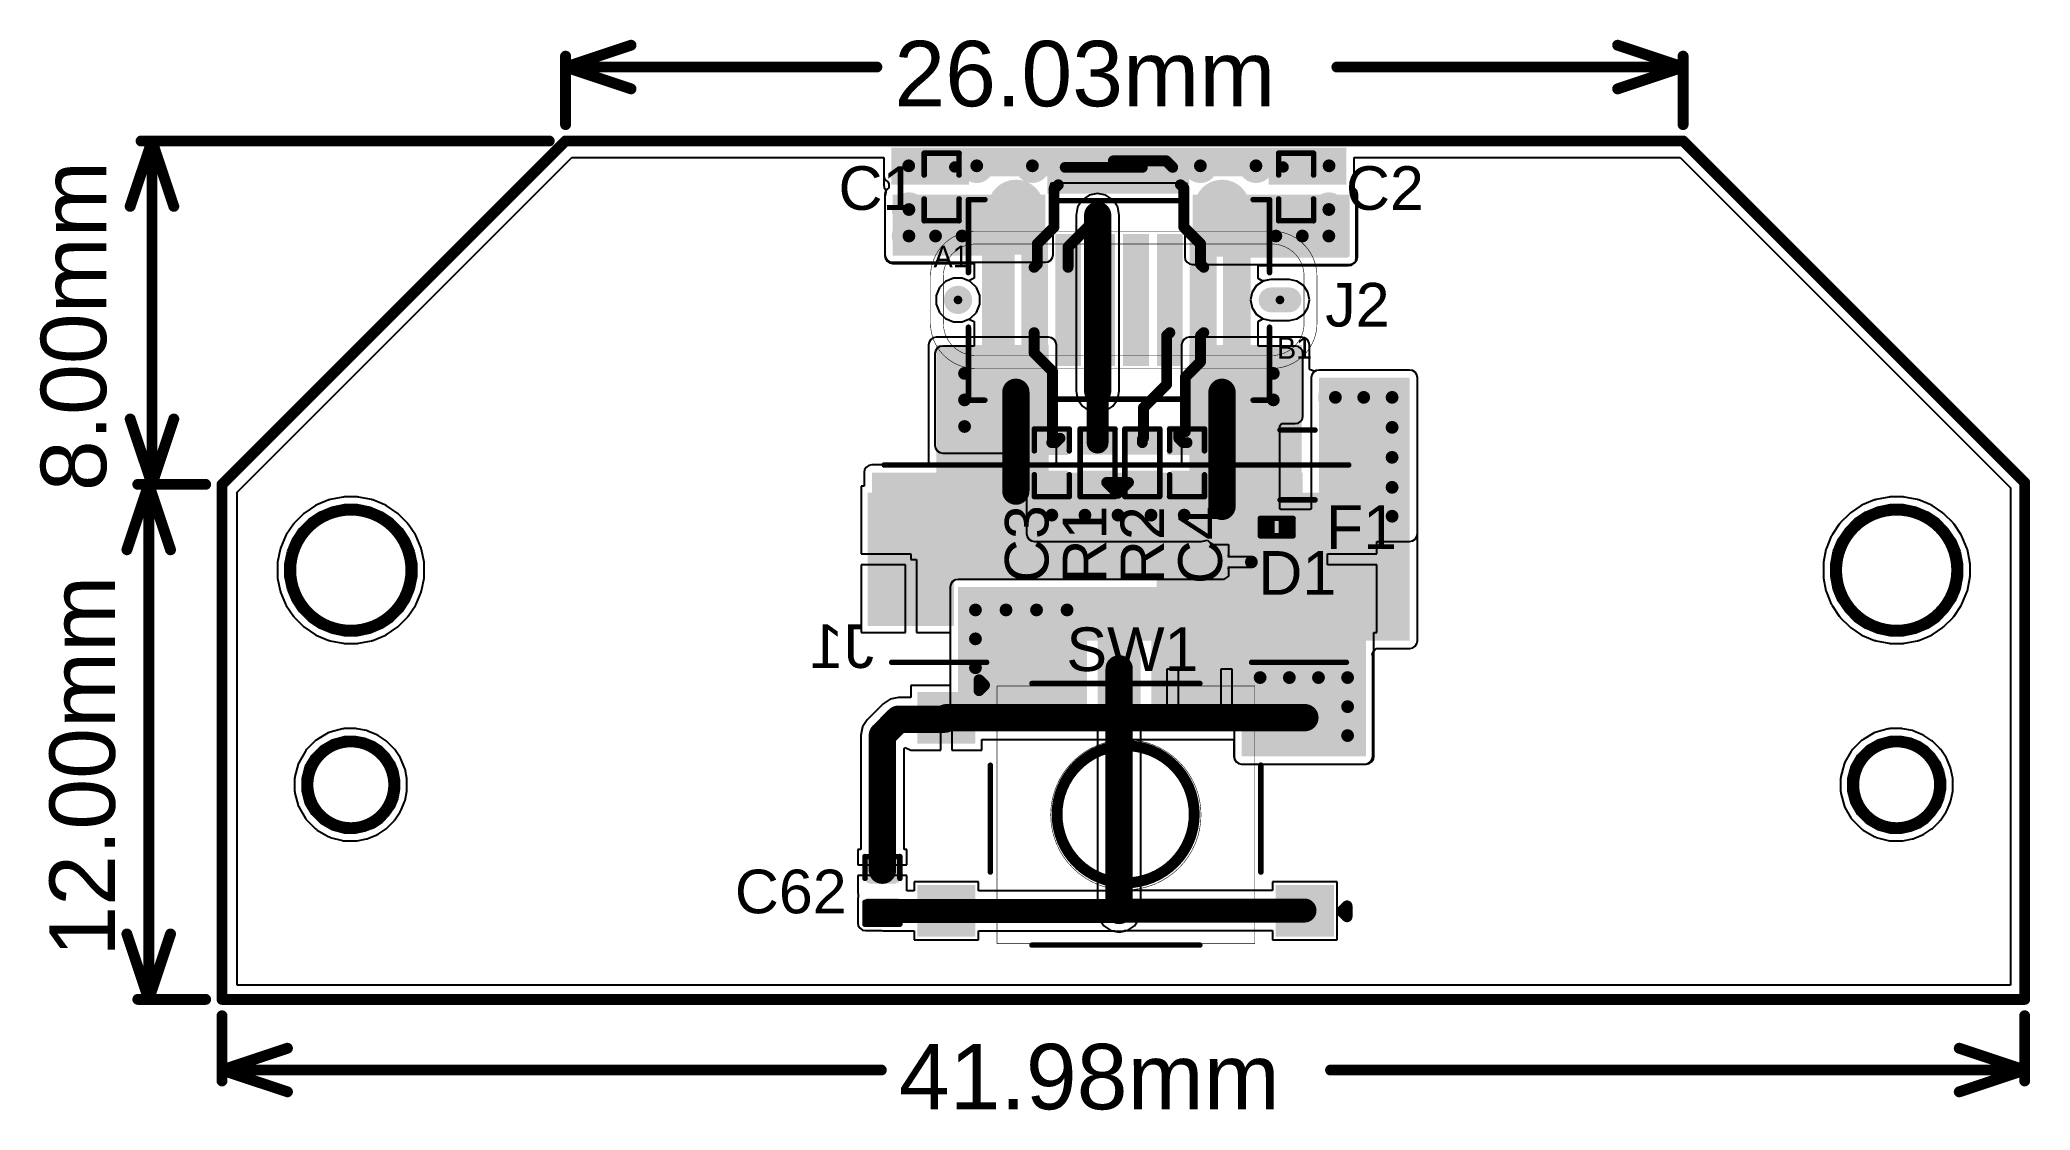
# Model space of a CAD drawing. Header units: millimetres. Extents: x -0.17 to 1.66, y -0.1 to 0.88.
import ezdxf

# ---------------------------------------------------------------- set-up
doc = ezdxf.new("R2010")
doc.units = ezdxf.units.MM
doc.header["$MEASUREMENT"] = 0
for name, color, linetype in [('BottomLayer', 5, 'Continuous'), ('BottomOverlay', 54, 'Continuous'), ('BottomPaste', 16, 'Continuous'), ('BottomSolder', 6, 'Continuous'), ('Mechanical1', 6, 'Continuous'), ('Mechanical2', 216, 'Continuous'), ('MultiLayer', 9, 'Continuous'), ('PadHoleLayer', 156, 'Continuous'), ('TopLayer', 1, 'Continuous'), ('TopOverlay', 2, 'Continuous'), ('TopPaste', 8, 'Continuous'), ('TopSolder', 216, 'Continuous'), ('ViaHoleLayer', 16, 'Continuous')]:
    doc.layers.add(name, color=color, linetype=linetype)
doc.styles.add('Arial', font='', dxfattribs={"height": 0.2})
doc.styles.get('Arial').set_extended_font_data('Arial')

msp = doc.modelspace()

# ---------------------------------------------------------------- texts
at = {"layer": 'BottomOverlay', "style": 'Arial', "text_generation_flag": 2}
msp.add_text('J1', height=0.04, dxfattribs=at).set_placement((0.5977, 0.304))
at = {"layer": 'Mechanical1', "style": 'Arial'}
for s, p in [('26.03mm', (0.6164, 0.8192)), ('41.98mm', (0.6205, -0.1008))]:
    msp.add_text(s, height=0.06, dxfattribs=at).set_placement(p)
for s, p in [('8.00mm', (-0.1062, 0.4662)), ('12.00mm', (-0.0982, 0.0392))]:
    msp.add_text(s, height=0.06, rotation=90, dxfattribs=at).set_placement(p)
at = {"layer": 'TopOverlay', "style": 'Arial'}
for s, p in [('C1', (0.5652, 0.7242)), ('C2', (1.0305, 0.7242)), ('J2', (1.0115, 0.6172)), ('F1', (1.0122, 0.4132)), ('D1', (0.9502, 0.3712)), ('SW1', (0.7742, 0.3012)), ('C62', (0.4702, 0.079))]:
    msp.add_text(s, height=0.04, dxfattribs=at).set_placement(p)
for s, p in [('C3', (0.7578, 0.3819)), ('R1', (0.8108, 0.3815)), ('R2', (0.8638, 0.3809)), ('C4', (0.9168, 0.3809))]:
    msp.add_text(s, height=0.04, rotation=90, dxfattribs=at).set_placement(p)

# ---------------------------------------------------------------- blocks, each defined once
blk = doc.blocks.new('1_25_5PWB_B_1')
at = {"layer": 'BottomLayer'}
for points in [[(-0.2264, 0.1073), (-0.1555, 0.1073), (-0.1555, -0.0069), (-0.2264, -0.0069)], [(0.2264, -0.0069), (0.1555, -0.0069), (0.1555, 0.1073), (0.2264, 0.1073)], [(-0.1142, -0.0148), (-0.0827, -0.0148), (-0.0827, -0.0856), (-0.1142, -0.0856)], [(-0.065, -0.0148), (-0.0335, -0.0148), (-0.0335, -0.0856), (-0.065, -0.0856)], [(-0.0157, -0.0148), (0.0157, -0.0148), (0.0157, -0.0856), (-0.0157, -0.0856)], [(0.0335, -0.0148), (0.065, -0.0148), (0.065, -0.0856), (0.0335, -0.0856)], [(0.0827, -0.0148), (0.1142, -0.0148), (0.1142, -0.0856), (0.0827, -0.0856)]]:
    blk.add_hatch(color=5, dxfattribs=at).paths.add_polyline_path(points)
at = {"layer": 'BottomPaste'}
for points in [[(-0.2264, 0.1073), (-0.1555, 0.1073), (-0.1555, -0.0069), (-0.2264, -0.0069)], [(0.2264, -0.0069), (0.1555, -0.0069), (0.1555, 0.1073), (0.2264, 0.1073)], [(-0.1142, -0.0148), (-0.0827, -0.0148), (-0.0827, -0.0856), (-0.1142, -0.0856)], [(-0.065, -0.0148), (-0.0335, -0.0148), (-0.0335, -0.0856), (-0.065, -0.0856)], [(-0.0157, -0.0148), (0.0157, -0.0148), (0.0157, -0.0856), (-0.0157, -0.0856)], [(0.0335, -0.0148), (0.065, -0.0148), (0.065, -0.0856), (0.0335, -0.0856)], [(0.0827, -0.0148), (0.1142, -0.0148), (0.1142, -0.0856), (0.0827, -0.0856)]]:
    blk.add_hatch(color=16, dxfattribs=at).paths.add_polyline_path(points)
at = {"layer": 'BottomSolder'}
for points in [[(-0.2304, 0.1113), (-0.1515, 0.1113), (-0.1515, -0.0109), (-0.2304, -0.0109)], [(0.2304, -0.0109), (0.1515, -0.0109), (0.1515, 0.1113), (0.2304, 0.1113)], [(-0.1182, -0.0108), (-0.0787, -0.0108), (-0.0787, -0.0896), (-0.1182, -0.0896)], [(-0.069, -0.0108), (-0.0295, -0.0108), (-0.0295, -0.0896), (-0.069, -0.0896)], [(-0.0197, -0.0108), (0.0197, -0.0108), (0.0197, -0.0896), (-0.0197, -0.0896)], [(0.0295, -0.0108), (0.069, -0.0108), (0.069, -0.0896), (0.0295, -0.0896)], [(0.0787, -0.0108), (0.1182, -0.0108), (0.1182, -0.0896), (0.0787, -0.0896)]]:
    blk.add_hatch(color=6, dxfattribs=at).paths.add_polyline_path(points)
at = {"layer": 'BottomOverlay'}
for points, const_width in [([(-0.2154, 0.1368), (0.2106, 0.1368)], 0.005), ([(-0.0114, 0.1208), (-0.0014, 0.1108)], 0.01), ([(-0.0114, 0.1208), (0.0086, 0.1208)], 0.01), ([(-0.0014, 0.1108), (0.0086, 0.1208)], 0.01), ([(-0.2084, -0.0442), (-0.1214, -0.0442)], 0.005), ([(0.1214, -0.0442), (0.2084, -0.0442)], 0.005), ([(-0.1284, -0.0602), (-0.1234, -0.0652)], 0.01), ([(-0.1284, -0.0702), (-0.1284, -0.0602)], 0.01), ([(-0.1284, -0.0702), (-0.1234, -0.0652)], 0.01)]:
    blk.add_lwpolyline(points, dxfattribs=dict(at, const_width=const_width))
for points, const_width in [([(-0.2167, 0.1368, 1), (-0.2142, 0.1368, 1)], 0.0025), ([(0.2093, 0.1368, 1), (0.2118, 0.1368, 1)], 0.0025), ([(-0.0139, 0.1208, 1), (-0.0089, 0.1208, 1)], 0.005), ([(-0.0139, 0.1208, 1), (-0.0089, 0.1208, 1)], 0.005), ([(-0.0039, 0.1108, 1), (0.0011, 0.1108, 1)], 0.005), ([(-0.0039, 0.1108, 1), (0.0011, 0.1108, 1)], 0.005), ([(0.0061, 0.1208, 1), (0.0111, 0.1208, 1)], 0.005), ([(0.0061, 0.1208, 1), (0.0111, 0.1208, 1)], 0.005), ([(-0.2097, -0.0442, 1), (-0.2072, -0.0442, 1)], 0.0025), ([(-0.1227, -0.0442, 1), (-0.1202, -0.0442, 1)], 0.0025), ([(0.1202, -0.0442, 1), (0.1227, -0.0442, 1)], 0.0025), ([(0.2072, -0.0442, 1), (0.2097, -0.0442, 1)], 0.0025), ([(-0.1309, -0.0602, 1), (-0.1259, -0.0602, 1)], 0.005), ([(-0.1309, -0.0602, 1), (-0.1259, -0.0602, 1)], 0.005), ([(-0.1309, -0.0702, 1), (-0.1259, -0.0702, 1)], 0.005), ([(-0.1309, -0.0702, 1), (-0.1259, -0.0702, 1)], 0.005), ([(-0.1259, -0.0652, 1), (-0.1209, -0.0652, 1)], 0.005), ([(-0.1259, -0.0652, 1), (-0.1209, -0.0652, 1)], 0.005)]:
    blk.add_lwpolyline(points, format="xyb", close=True, dxfattribs=dict(at, const_width=const_width))
blk = doc.blocks.new('K2_1102SP_C4SC_04_2')
at = {"layer": 'TopLayer'}
for points in [[(-0.1417, 0.0689), (-0.187, 0.0689), (-0.187, 0.1083), (-0.1417, 0.1083)], [(0.187, 0.0689), (0.1417, 0.0689), (0.1417, 0.1083), (0.187, 0.1083)], [(-0.1417, -0.1083), (-0.187, -0.1083), (-0.187, -0.0689), (-0.1417, -0.0689)], [(0.187, -0.1083), (0.1417, -0.1083), (0.1417, -0.0689), (0.187, -0.0689)]]:
    blk.add_hatch(color=1, dxfattribs=at).paths.add_polyline_path(points)
at = {"layer": 'TopPaste'}
for points in [[(-0.1417, 0.0689), (-0.187, 0.0689), (-0.187, 0.1083), (-0.1417, 0.1083)], [(0.187, 0.0689), (0.1417, 0.0689), (0.1417, 0.1083), (0.187, 0.1083)], [(-0.1417, -0.1083), (-0.187, -0.1083), (-0.187, -0.0689), (-0.1417, -0.0689)], [(0.187, -0.1083), (0.1417, -0.1083), (0.1417, -0.0689), (0.187, -0.0689)]]:
    blk.add_hatch(color=8, dxfattribs=at).paths.add_polyline_path(points)
at = {"layer": 'TopSolder'}
for points in [[(-0.1377, 0.0649), (-0.191, 0.0649), (-0.191, 0.1123), (-0.1377, 0.1123)], [(0.191, 0.0649), (0.1377, 0.0649), (0.1377, 0.1123), (0.191, 0.1123)], [(-0.1377, -0.1123), (-0.191, -0.1123), (-0.191, -0.0649), (-0.1377, -0.0649)], [(0.191, -0.1123), (0.1377, -0.1123), (0.1377, -0.0649), (0.191, -0.0649)]]:
    blk.add_hatch(color=216, dxfattribs=at).paths.add_polyline_path(points)
at = {"layer": 'TopOverlay'}
for points, const_width in [([(0.086, 0.12), (-0.068, 0.12)], 0.005), ([(-0.198, 0.089), (-0.203, 0.094)], 0.01), ([(-0.203, 0.094), (-0.203, 0.084)], 0.01), ([(-0.198, 0.089), (-0.203, 0.084)], 0.01), ([(-0.124, 0.053), (-0.124, -0.045)], 0.005), ([(0.124, 0.053), (0.124, -0.045)], 0.005), ([(0.086, -0.12), (-0.068, -0.12)], 0.005)]:
    blk.add_lwpolyline(points, dxfattribs=dict(at, const_width=const_width))
for points, const_width in [([(-0.0693, 0.12, 1), (-0.0668, 0.12, 1)], 0.0025), ([(0.0848, 0.12, 1), (0.0872, 0.12, 1)], 0.0025), ([(-0.2055, 0.094, 1), (-0.2005, 0.094, 1)], 0.005), ([(-0.2055, 0.094, 1), (-0.2005, 0.094, 1)], 0.005), ([(-0.2005, 0.089, 1), (-0.1955, 0.089, 1)], 0.005), ([(-0.2005, 0.089, 1), (-0.1955, 0.089, 1)], 0.005), ([(-0.2055, 0.084, 1), (-0.2005, 0.084, 1)], 0.005), ([(-0.2055, 0.084, 1), (-0.2005, 0.084, 1)], 0.005), ([(-0.1253, 0.053, 1), (-0.1227, 0.053, 1)], 0.0025), ([(0.0629, 0, 1), (-0.0629, 0, 1)], 0.01), ([(0.1228, 0.053, 1), (0.1253, 0.053, 1)], 0.0025), ([(-0.0654, 0, 1), (-0.0604, 0, 1)], 0.005), ([(0.0604, 0, 1), (0.0654, 0, 1)], 0.005), ([(-0.1253, -0.045, 1), (-0.1227, -0.045, 1)], 0.0025), ([(0.1228, -0.045, 1), (0.1253, -0.045, 1)], 0.0025), ([(-0.0693, -0.12, 1), (-0.0668, -0.12, 1)], 0.0025), ([(0.0848, -0.12, 1), (0.0872, -0.12, 1)], 0.0025)]:
    blk.add_lwpolyline(points, format="xyb", close=True, dxfattribs=dict(at, const_width=const_width))
blk = doc.blocks.new('R___0402_3')
at = {"layer": 'TopLayer'}
for points in [[(-0.0275, -0.0125), (-0.0275, 0.0125), (-0.0095, 0.0125), (-0.0095, -0.0125)], [(0.0095, -0.0125), (0.0095, 0.0125), (0.0275, 0.0125), (0.0275, -0.0125)]]:
    blk.add_hatch(color=1, dxfattribs=at).paths.add_polyline_path(points)
at = {"layer": 'TopPaste'}
for points in [[(-0.0275, -0.0125), (-0.0275, 0.0125), (-0.0095, 0.0125), (-0.0095, -0.0125)], [(0.0095, -0.0125), (0.0095, 0.0125), (0.0275, 0.0125), (0.0275, -0.0125)]]:
    blk.add_hatch(color=8, dxfattribs=at).paths.add_polyline_path(points)
at = {"layer": 'TopSolder'}
for points in [[(-0.0297, -0.0147), (-0.0297, 0.0147), (-0.0073, 0.0147), (-0.0073, -0.0147)], [(0.0073, -0.0147), (0.0073, 0.0147), (0.0297, 0.0147), (0.0297, -0.0147)]]:
    blk.add_hatch(color=216, dxfattribs=at).paths.add_polyline_path(points)
at = {"layer": 'TopOverlay'}
for points, const_width in [([(-0.031, 0.016), (-0.031, -0.016)], 0.005), ([(-0.031, 0.016), (0.031, 0.016)], 0.005), ([(0.031, 0.016), (0.031, -0.016)], 0.005), ([(-0.031, -0.016), (0.031, -0.016)], 0.005), ([(-0.032, -0.017), (0.032, -0.017)], 0.000127)]:
    blk.add_lwpolyline(points, dxfattribs=dict(at, const_width=const_width))
for points, const_width in [([(-0.0323, 0.016, 1), (-0.0297, 0.016, 1)], 0.0025), ([(-0.0323, 0.016, 1), (-0.0297, 0.016, 1)], 0.0025), ([(0.0297, 0.016, 1), (0.0323, 0.016, 1)], 0.0025), ([(0.0297, 0.016, 1), (0.0323, 0.016, 1)], 0.0025), ([(-0.0323, -0.016, 1), (-0.0297, -0.016, 1)], 0.0025), ([(-0.0323, -0.016, 1), (-0.0297, -0.016, 1)], 0.0025), ([(-0.032, -0.017, 1), (-0.032, -0.017, 1)], 0.0000635), ([(0.0297, -0.016, 1), (0.0323, -0.016, 1)], 0.0025), ([(0.0297, -0.016, 1), (0.0323, -0.016, 1)], 0.0025), ([(0.032, -0.017, 1), (0.032, -0.017, 1)], 0.0000635)]:
    blk.add_lwpolyline(points, format="xyb", close=True, dxfattribs=dict(at, const_width=const_width))
blk = doc.blocks.new('R___0402_4')
at = {"layer": 'TopLayer'}
for points in [[(-0.0275, -0.0125), (-0.0275, 0.0125), (-0.0095, 0.0125), (-0.0095, -0.0125)], [(0.0095, -0.0125), (0.0095, 0.0125), (0.0275, 0.0125), (0.0275, -0.0125)]]:
    blk.add_hatch(color=1, dxfattribs=at).paths.add_polyline_path(points)
at = {"layer": 'TopPaste'}
for points in [[(-0.0275, -0.0125), (-0.0275, 0.0125), (-0.0095, 0.0125), (-0.0095, -0.0125)], [(0.0095, -0.0125), (0.0095, 0.0125), (0.0275, 0.0125), (0.0275, -0.0125)]]:
    blk.add_hatch(color=8, dxfattribs=at).paths.add_polyline_path(points)
at = {"layer": 'TopSolder'}
for points in [[(-0.0297, -0.0147), (-0.0297, 0.0147), (-0.0073, 0.0147), (-0.0073, -0.0147)], [(0.0073, -0.0147), (0.0073, 0.0147), (0.0297, 0.0147), (0.0297, -0.0147)]]:
    blk.add_hatch(color=216, dxfattribs=at).paths.add_polyline_path(points)
at = {"layer": 'TopOverlay'}
for points, const_width in [([(-0.031, 0.016), (-0.031, -0.016)], 0.005), ([(-0.031, 0.016), (0.031, 0.016)], 0.005), ([(0.031, 0.016), (0.031, -0.016)], 0.005), ([(-0.031, -0.016), (0.031, -0.016)], 0.005), ([(-0.032, -0.017), (0.032, -0.017)], 0.000127)]:
    blk.add_lwpolyline(points, dxfattribs=dict(at, const_width=const_width))
for points, const_width in [([(-0.0323, 0.016, 1), (-0.0297, 0.016, 1)], 0.0025), ([(-0.0323, 0.016, 1), (-0.0297, 0.016, 1)], 0.0025), ([(0.0297, 0.016, 1), (0.0323, 0.016, 1)], 0.0025), ([(0.0297, 0.016, 1), (0.0323, 0.016, 1)], 0.0025), ([(-0.0323, -0.016, 1), (-0.0297, -0.016, 1)], 0.0025), ([(-0.0323, -0.016, 1), (-0.0297, -0.016, 1)], 0.0025), ([(-0.032, -0.017, 1), (-0.032, -0.017, 1)], 0.0000635), ([(0.0297, -0.016, 1), (0.0323, -0.016, 1)], 0.0025), ([(0.0297, -0.016, 1), (0.0323, -0.016, 1)], 0.0025), ([(0.032, -0.017, 1), (0.032, -0.017, 1)], 0.0000635)]:
    blk.add_lwpolyline(points, format="xyb", close=True, dxfattribs=dict(at, const_width=const_width))
blk = doc.blocks.new('918_418K2022Y40009_5')
at = {"layer": 'BottomLayer'}
h = blk.add_hatch(color=5, dxfattribs=at)
edge = h.paths.add_edge_path()
edge.add_arc((-0.0945, 0.0846), 0.0217, 0, 360)
h = blk.add_hatch(color=5, dxfattribs=at)
edge = h.paths.add_edge_path()
edge.add_arc((0.0945, 0.0846), 0.0217, 0, 360)
h = blk.add_hatch(color=5, dxfattribs=at)
edge = h.paths.add_edge_path()
edge.add_arc((-0.0945, -0.0846), 0.0217, 0, 360)
h = blk.add_hatch(color=5, dxfattribs=at)
edge = h.paths.add_edge_path()
edge.add_arc((0.0945, -0.0846), 0.0217, 0, 360)
at = {"layer": 'BottomSolder'}
h = blk.add_hatch(color=6, dxfattribs=at)
edge = h.paths.add_edge_path()
edge.add_arc((-0.0945, 0.0846), 0.0257, 0, 360)
h = blk.add_hatch(color=6, dxfattribs=at)
edge = h.paths.add_edge_path()
edge.add_arc((0.0945, 0.0846), 0.0257, 0, 360)
h = blk.add_hatch(color=6, dxfattribs=at)
edge = h.paths.add_edge_path()
edge.add_arc((-0.1476, 0), 0.004, 0, 360)
h = blk.add_hatch(color=6, dxfattribs=at)
edge = h.paths.add_edge_path()
edge.add_arc((0.1476, 0), 0.004, 0, 360)
h = blk.add_hatch(color=6, dxfattribs=at)
edge = h.paths.add_edge_path()
edge.add_arc((-0.0945, -0.0846), 0.0257, 0, 360)
h = blk.add_hatch(color=6, dxfattribs=at)
edge = h.paths.add_edge_path()
edge.add_arc((0.0945, -0.0846), 0.0257, 0, 360)
at = {"layer": 'MultiLayer'}
h = blk.add_hatch(color=9, dxfattribs=at)
edge = h.paths.add_edge_path()
edge.add_arc((-0.0945, 0.0846), 0.0217, 0, 360)
h = blk.add_hatch(color=9, dxfattribs=at)
edge = h.paths.add_edge_path()
edge.add_arc((0.0945, 0.0846), 0.0217, 0, 360)
h = blk.add_hatch(color=9, dxfattribs=at)
edge = h.paths.add_edge_path()
edge.add_arc((-0.0945, -0.0846), 0.0217, 0, 360)
h = blk.add_hatch(color=9, dxfattribs=at)
edge = h.paths.add_edge_path()
edge.add_arc((0.0945, -0.0846), 0.0217, 0, 360)
at = {"layer": 'PadHoleLayer'}
h = blk.add_hatch(color=156, dxfattribs=at)
edge = h.paths.add_edge_path()
edge.add_arc((-0.0945, 0.0846), 0.0138, 0, 360)
h = blk.add_hatch(color=156, dxfattribs=at)
edge = h.paths.add_edge_path()
edge.add_arc((0.0945, 0.0846), 0.0138, 0, 360)
h = blk.add_hatch(color=156, dxfattribs=at)
edge = h.paths.add_edge_path()
edge.add_arc((-0.1476, 0), 0.013, 0, 360)
h = blk.add_hatch(color=156, dxfattribs=at)
edge = h.paths.add_edge_path()
edge.add_arc((0.1394, 0), 0.0114, 90, 270)
edge.add_line((0.1394, -0.0114), (0.1559, -0.0114))
edge.add_arc((0.1559, 0), 0.0114, 270, 450)
edge.add_line((0.1559, 0.0114), (0.1394, 0.0114))
h = blk.add_hatch(color=156, dxfattribs=at)
edge = h.paths.add_edge_path()
edge.add_arc((-0.0945, -0.0846), 0.0138, 0, 360)
h = blk.add_hatch(color=156, dxfattribs=at)
edge = h.paths.add_edge_path()
edge.add_arc((0.0945, -0.0846), 0.0138, 0, 360)
at = {"layer": 'TopLayer'}
h = blk.add_hatch(color=1, dxfattribs=at)
edge = h.paths.add_edge_path()
edge.add_arc((-0.0945, 0.0846), 0.0217, 0, 360)
h = blk.add_hatch(color=1, dxfattribs=at)
edge = h.paths.add_edge_path()
edge.add_arc((0.0945, 0.0846), 0.0217, 0, 360)
for points in [[(-0.1167, 0.0565), (-0.101, 0.0565), (-0.101, 0.0033), (-0.1167, 0.0033)], [(-0.0856, 0.0565), (-0.0699, 0.0565), (-0.0699, 0.0033), (-0.0856, 0.0033)], [(-0.0545, 0.0565), (-0.0388, 0.0565), (-0.0388, 0.0033), (-0.0545, 0.0033)], [(-0.0234, 0.0565), (-0.0077, 0.0565), (-0.0077, 0.0033), (-0.0234, 0.0033)], [(0.0234, 0.0033), (0.0077, 0.0033), (0.0077, 0.0565), (0.0234, 0.0565)], [(0.0545, 0.0033), (0.0388, 0.0033), (0.0388, 0.0565), (0.0545, 0.0565)], [(0.0856, 0.0033), (0.0699, 0.0033), (0.0699, 0.0565), (0.0856, 0.0565)], [(0.1167, 0.0033), (0.101, 0.0033), (0.101, 0.0565), (0.1167, 0.0565)], [(-0.1167, -0.0033), (-0.101, -0.0033), (-0.101, -0.0565), (-0.1167, -0.0565)], [(-0.0856, -0.0033), (-0.0699, -0.0033), (-0.0699, -0.0565), (-0.0856, -0.0565)], [(-0.0545, -0.0033), (-0.0388, -0.0033), (-0.0388, -0.0565), (-0.0545, -0.0565)], [(-0.0234, -0.0033), (-0.0077, -0.0033), (-0.0077, -0.0565), (-0.0234, -0.0565)], [(0.0234, -0.0565), (0.0077, -0.0565), (0.0077, -0.0033), (0.0234, -0.0033)], [(0.0545, -0.0565), (0.0388, -0.0565), (0.0388, -0.0033), (0.0545, -0.0033)], [(0.0856, -0.0565), (0.0699, -0.0565), (0.0699, -0.0033), (0.0856, -0.0033)], [(0.1167, -0.0565), (0.101, -0.0565), (0.101, -0.0033), (0.1167, -0.0033)]]:
    blk.add_hatch(color=1, dxfattribs=at).paths.add_polyline_path(points)
h = blk.add_hatch(color=1, dxfattribs=at)
edge = h.paths.add_edge_path()
edge.add_arc((-0.0945, -0.0846), 0.0217, 0, 360)
h = blk.add_hatch(color=1, dxfattribs=at)
edge = h.paths.add_edge_path()
edge.add_arc((0.0945, -0.0846), 0.0217, 0, 360)
at = {"layer": 'TopPaste'}
for points in [[(-0.1167, 0.0565), (-0.101, 0.0565), (-0.101, 0.0033), (-0.1167, 0.0033)], [(-0.0856, 0.0565), (-0.0699, 0.0565), (-0.0699, 0.0033), (-0.0856, 0.0033)], [(-0.0545, 0.0565), (-0.0388, 0.0565), (-0.0388, 0.0033), (-0.0545, 0.0033)], [(-0.0234, 0.0565), (-0.0077, 0.0565), (-0.0077, 0.0033), (-0.0234, 0.0033)], [(0.0234, 0.0033), (0.0077, 0.0033), (0.0077, 0.0565), (0.0234, 0.0565)], [(0.0545, 0.0033), (0.0388, 0.0033), (0.0388, 0.0565), (0.0545, 0.0565)], [(0.0856, 0.0033), (0.0699, 0.0033), (0.0699, 0.0565), (0.0856, 0.0565)], [(0.1167, 0.0033), (0.101, 0.0033), (0.101, 0.0565), (0.1167, 0.0565)], [(-0.1167, -0.0033), (-0.101, -0.0033), (-0.101, -0.0565), (-0.1167, -0.0565)], [(-0.0856, -0.0033), (-0.0699, -0.0033), (-0.0699, -0.0565), (-0.0856, -0.0565)], [(-0.0545, -0.0033), (-0.0388, -0.0033), (-0.0388, -0.0565), (-0.0545, -0.0565)], [(-0.0234, -0.0033), (-0.0077, -0.0033), (-0.0077, -0.0565), (-0.0234, -0.0565)], [(0.0234, -0.0565), (0.0077, -0.0565), (0.0077, -0.0033), (0.0234, -0.0033)], [(0.0545, -0.0565), (0.0388, -0.0565), (0.0388, -0.0033), (0.0545, -0.0033)], [(0.0856, -0.0565), (0.0699, -0.0565), (0.0699, -0.0033), (0.0856, -0.0033)], [(0.1167, -0.0565), (0.101, -0.0565), (0.101, -0.0033), (0.1167, -0.0033)]]:
    blk.add_hatch(color=8, dxfattribs=at).paths.add_polyline_path(points)
at = {"layer": 'TopSolder'}
h = blk.add_hatch(color=216, dxfattribs=at)
edge = h.paths.add_edge_path()
edge.add_arc((-0.0945, 0.0846), 0.0257, 0, 360)
h = blk.add_hatch(color=216, dxfattribs=at)
edge = h.paths.add_edge_path()
edge.add_arc((0.0945, 0.0846), 0.0257, 0, 360)
for points in [[(-0.1207, 0.0605), (-0.097, 0.0605), (-0.097, -0.0007), (-0.1207, -0.0007)], [(-0.0896, 0.0605), (-0.0659, 0.0605), (-0.0659, -0.0007), (-0.0896, -0.0007)], [(-0.0585, 0.0605), (-0.0348, 0.0605), (-0.0348, -0.0007), (-0.0585, -0.0007)], [(-0.0274, 0.0605), (-0.0037, 0.0605), (-0.0037, -0.0007), (-0.0274, -0.0007)], [(0.0274, -0.0007), (0.0037, -0.0007), (0.0037, 0.0605), (0.0274, 0.0605)], [(0.0585, -0.0007), (0.0348, -0.0007), (0.0348, 0.0605), (0.0585, 0.0605)], [(0.0896, -0.0007), (0.0659, -0.0007), (0.0659, 0.0605), (0.0896, 0.0605)], [(0.1207, -0.0007), (0.097, -0.0007), (0.097, 0.0605), (0.1207, 0.0605)], [(-0.1207, 0.0007), (-0.097, 0.0007), (-0.097, -0.0605), (-0.1207, -0.0605)], [(-0.0896, 0.0007), (-0.0659, 0.0007), (-0.0659, -0.0605), (-0.0896, -0.0605)], [(-0.0585, 0.0007), (-0.0348, 0.0007), (-0.0348, -0.0605), (-0.0585, -0.0605)], [(-0.0274, 0.0007), (-0.0037, 0.0007), (-0.0037, -0.0605), (-0.0274, -0.0605)], [(0.0274, -0.0605), (0.0037, -0.0605), (0.0037, 0.0007), (0.0274, 0.0007)], [(0.0585, -0.0605), (0.0348, -0.0605), (0.0348, 0.0007), (0.0585, 0.0007)], [(0.0896, -0.0605), (0.0659, -0.0605), (0.0659, 0.0007), (0.0896, 0.0007)], [(0.1207, -0.0605), (0.097, -0.0605), (0.097, 0.0007), (0.1207, 0.0007)]]:
    blk.add_hatch(color=216, dxfattribs=at).paths.add_polyline_path(points)
h = blk.add_hatch(color=216, dxfattribs=at)
edge = h.paths.add_edge_path()
edge.add_arc((-0.1476, 0), 0.004, 0, 360)
h = blk.add_hatch(color=216, dxfattribs=at)
edge = h.paths.add_edge_path()
edge.add_arc((0.1476, 0), 0.004, 0, 360)
h = blk.add_hatch(color=216, dxfattribs=at)
edge = h.paths.add_edge_path()
edge.add_arc((-0.0945, -0.0846), 0.0257, 0, 360)
h = blk.add_hatch(color=216, dxfattribs=at)
edge = h.paths.add_edge_path()
edge.add_arc((0.0945, -0.0846), 0.0257, 0, 360)
at = {"layer": 'TopOverlay', "const_width": 0.005}
for points in [[(-0.138, 0.092), (-0.123, 0.092)], [(-0.138, 0.025), (-0.138, 0.092)], [(-0.062, 0.091), (0.062, 0.091)], [(0.123, 0.092), (0.138, 0.092)], [(0.138, 0.025), (0.138, 0.092)], [(-0.138, -0.092), (-0.138, -0.025)], [(0.138, -0.092), (0.138, -0.025)], [(-0.138, -0.092), (-0.123, -0.092)], [(-0.062, -0.091), (0.062, -0.091)], [(0.123, -0.092), (0.138, -0.092)]]:
    blk.add_lwpolyline(points, dxfattribs=at)
at = {"layer": 'TopOverlay', "const_width": 0.0025}
for points in [[(-0.1393, 0.092, 1), (-0.1368, 0.092, 1)], [(-0.1393, 0.092, 1), (-0.1368, 0.092, 1)], [(-0.1242, 0.092, 1), (-0.1217, 0.092, 1)], [(-0.0633, 0.091, 1), (-0.0607, 0.091, 1)], [(0.0607, 0.091, 1), (0.0633, 0.091, 1)], [(0.1217, 0.092, 1), (0.1242, 0.092, 1)], [(0.1368, 0.092, 1), (0.1393, 0.092, 1)], [(0.1368, 0.092, 1), (0.1393, 0.092, 1)], [(-0.1393, 0.025, 1), (-0.1368, 0.025, 1)], [(0.1368, 0.025, 1), (0.1393, 0.025, 1)], [(-0.1393, -0.025, 1), (-0.1368, -0.025, 1)], [(0.1368, -0.025, 1), (0.1393, -0.025, 1)], [(-0.1393, -0.092, 1), (-0.1368, -0.092, 1)], [(-0.1393, -0.092, 1), (-0.1368, -0.092, 1)], [(-0.1242, -0.092, 1), (-0.1217, -0.092, 1)], [(-0.0633, -0.091, 1), (-0.0607, -0.091, 1)], [(0.0607, -0.091, 1), (0.0633, -0.091, 1)], [(0.1217, -0.092, 1), (0.1242, -0.092, 1)], [(0.1368, -0.092, 1), (0.1393, -0.092, 1)], [(0.1368, -0.092, 1), (0.1393, -0.092, 1)]]:
    blk.add_lwpolyline(points, format="xyb", close=True, dxfattribs=at)
at = {"layer": 'TopOverlay'}
for s, p in [('A1', (-0.17, 0.03)), ('B1', (0.1449, -0.054))]:
    blk.add_text(s, height=0.01969, dxfattribs=at).set_placement(p)
blk = doc.blocks.new('F____0805_6')
at = {"layer": 'TopLayer'}
for points in [[(-0.0236, -0.0335), (-0.063, -0.0335), (-0.063, 0.0335), (-0.0236, 0.0335)], [(0.063, -0.0335), (0.0236, -0.0335), (0.0236, 0.0335), (0.063, 0.0335)]]:
    blk.add_hatch(color=1, dxfattribs=at).paths.add_polyline_path(points)
at = {"layer": 'TopPaste'}
for points in [[(-0.0236, -0.0335), (-0.063, -0.0335), (-0.063, 0.0335), (-0.0236, 0.0335)], [(0.063, -0.0335), (0.0236, -0.0335), (0.0236, 0.0335), (0.063, 0.0335)]]:
    blk.add_hatch(color=8, dxfattribs=at).paths.add_polyline_path(points)
at = {"layer": 'TopSolder'}
for points in [[(-0.0196, -0.0375), (-0.067, -0.0375), (-0.067, 0.0375), (-0.0196, 0.0375)], [(0.067, -0.0375), (0.0196, -0.0375), (0.0196, 0.0375), (0.067, 0.0375)]]:
    blk.add_hatch(color=216, dxfattribs=at).paths.add_polyline_path(points)
at = {"layer": 'TopOverlay', "const_width": 0.005}
for points in [[(-0.016, 0.032), (0.016, 0.032)], [(-0.016, -0.032), (0.016, -0.032)]]:
    blk.add_lwpolyline(points, dxfattribs=at)
at = {"layer": 'TopOverlay', "const_width": 0.0025}
for points in [[(-0.0173, 0.032, 1), (-0.0147, 0.032, 1)], [(0.0147, 0.032, 1), (0.0173, 0.032, 1)], [(-0.0173, -0.032, 1), (-0.0147, -0.032, 1)], [(0.0147, -0.032, 1), (0.0173, -0.032, 1)]]:
    blk.add_lwpolyline(points, format="xyb", close=True, dxfattribs=at)
blk = doc.blocks.new('DSN0603_2_7')
at = {"layer": 'TopLayer'}
for points in [[(-0.0118, 0.0047), (-0.0039, 0.0047), (-0.0039, -0.0047), (-0.0118, -0.0047)], [(0.0039, 0.0047), (0.0118, 0.0047), (0.0118, -0.0047), (0.0039, -0.0047)]]:
    blk.add_hatch(color=1, dxfattribs=at).paths.add_polyline_path(points)
at = {"layer": 'TopPaste'}
for points in [[(-0.0118, 0.0047), (-0.0039, 0.0047), (-0.0039, -0.0047), (-0.0118, -0.0047)], [(0.0039, 0.0047), (0.0118, 0.0047), (0.0118, -0.0047), (0.0039, -0.0047)]]:
    blk.add_hatch(color=8, dxfattribs=at).paths.add_polyline_path(points)
at = {"layer": 'TopSolder'}
for points in [[(-0.014, 0.0069), (-0.0018, 0.0069), (-0.0018, -0.0069), (-0.014, -0.0069)], [(0.0018, 0.0069), (0.014, 0.0069), (0.014, -0.0069), (0.0018, -0.0069)]]:
    blk.add_hatch(color=216, dxfattribs=at).paths.add_polyline_path(points)
at = {"layer": 'TopOverlay', "const_width": 0.005}
for points in [[(-0.015, -0.008), (-0.015, 0.008)], [(-0.015, 0.008), (0.015, 0.008)], [(0.015, -0.008), (0.015, 0.008)], [(-0.015, -0.008), (0.015, -0.008)]]:
    blk.add_lwpolyline(points, dxfattribs=at)
at = {"layer": 'TopOverlay', "const_width": 0.0025}
for points in [[(-0.0163, 0.008, 1), (-0.0138, 0.008, 1)], [(-0.0163, 0.008, 1), (-0.0138, 0.008, 1)], [(0.0138, 0.008, 1), (0.0163, 0.008, 1)], [(0.0138, 0.008, 1), (0.0163, 0.008, 1)], [(-0.0163, -0.008, 1), (-0.0138, -0.008, 1)], [(-0.0163, -0.008, 1), (-0.0138, -0.008, 1)], [(0.0138, -0.008, 1), (0.0163, -0.008, 1)], [(0.0138, -0.008, 1), (0.0163, -0.008, 1)]]:
    blk.add_lwpolyline(points, format="xyb", close=True, dxfattribs=at)
blk = doc.blocks.new('C___0402_8')
at = {"layer": 'TopLayer'}
for points in [[(-0.0275, -0.0125), (-0.0275, 0.0125), (-0.0095, 0.0125), (-0.0095, -0.0125)], [(0.0095, -0.0125), (0.0095, 0.0125), (0.0275, 0.0125), (0.0275, -0.0125)]]:
    blk.add_hatch(color=1, dxfattribs=at).paths.add_polyline_path(points)
at = {"layer": 'TopPaste'}
for points in [[(-0.0275, -0.0125), (-0.0275, 0.0125), (-0.0095, 0.0125), (-0.0095, -0.0125)], [(0.0095, -0.0125), (0.0095, 0.0125), (0.0275, 0.0125), (0.0275, -0.0125)]]:
    blk.add_hatch(color=8, dxfattribs=at).paths.add_polyline_path(points)
at = {"layer": 'TopSolder'}
for points in [[(-0.0299, -0.0149), (-0.0299, 0.0149), (-0.0071, 0.0149), (-0.0071, -0.0149)], [(0.0071, -0.0149), (0.0071, 0.0149), (0.0299, 0.0149), (0.0299, -0.0149)]]:
    blk.add_hatch(color=216, dxfattribs=at).paths.add_polyline_path(points)
at = {"layer": 'TopOverlay', "const_width": 0.005}
for points in [[(-0.031, -0.016), (-0.031, 0.016)], [(-0.011, 0.016), (-0.031, 0.016)], [(0.031, 0.016), (0.011, 0.016)], [(0.031, -0.016), (0.031, 0.016)], [(-0.011, -0.016), (-0.031, -0.016)], [(0.031, -0.016), (0.011, -0.016)]]:
    blk.add_lwpolyline(points, dxfattribs=at)
at = {"layer": 'TopOverlay', "const_width": 0.0025}
for points in [[(-0.0323, 0.016, 1), (-0.0297, 0.016, 1)], [(-0.0323, 0.016, 1), (-0.0297, 0.016, 1)], [(-0.0123, 0.016, 1), (-0.0097, 0.016, 1)], [(0.0097, 0.016, 1), (0.0123, 0.016, 1)], [(0.0297, 0.016, 1), (0.0323, 0.016, 1)], [(0.0297, 0.016, 1), (0.0323, 0.016, 1)], [(-0.0323, -0.016, 1), (-0.0297, -0.016, 1)], [(-0.0323, -0.016, 1), (-0.0297, -0.016, 1)], [(-0.0123, -0.016, 1), (-0.0097, -0.016, 1)], [(0.0097, -0.016, 1), (0.0123, -0.016, 1)], [(0.0297, -0.016, 1), (0.0323, -0.016, 1)], [(0.0297, -0.016, 1), (0.0323, -0.016, 1)]]:
    blk.add_lwpolyline(points, format="xyb", close=True, dxfattribs=at)
blk = doc.blocks.new('C___0402_9')
at = {"layer": 'TopLayer'}
for points in [[(-0.0275, -0.0125), (-0.0275, 0.0125), (-0.0095, 0.0125), (-0.0095, -0.0125)], [(0.0095, -0.0125), (0.0095, 0.0125), (0.0275, 0.0125), (0.0275, -0.0125)]]:
    blk.add_hatch(color=1, dxfattribs=at).paths.add_polyline_path(points)
at = {"layer": 'TopPaste'}
for points in [[(-0.0275, -0.0125), (-0.0275, 0.0125), (-0.0095, 0.0125), (-0.0095, -0.0125)], [(0.0095, -0.0125), (0.0095, 0.0125), (0.0275, 0.0125), (0.0275, -0.0125)]]:
    blk.add_hatch(color=8, dxfattribs=at).paths.add_polyline_path(points)
at = {"layer": 'TopSolder'}
for points in [[(-0.0299, -0.0149), (-0.0299, 0.0149), (-0.0071, 0.0149), (-0.0071, -0.0149)], [(0.0071, -0.0149), (0.0071, 0.0149), (0.0299, 0.0149), (0.0299, -0.0149)]]:
    blk.add_hatch(color=216, dxfattribs=at).paths.add_polyline_path(points)
at = {"layer": 'TopOverlay', "const_width": 0.005}
for points in [[(-0.031, -0.016), (-0.031, 0.016)], [(-0.011, 0.016), (-0.031, 0.016)], [(0.031, 0.016), (0.011, 0.016)], [(0.031, -0.016), (0.031, 0.016)], [(-0.011, -0.016), (-0.031, -0.016)], [(0.031, -0.016), (0.011, -0.016)]]:
    blk.add_lwpolyline(points, dxfattribs=at)
at = {"layer": 'TopOverlay', "const_width": 0.0025}
for points in [[(-0.0323, 0.016, 1), (-0.0297, 0.016, 1)], [(-0.0323, 0.016, 1), (-0.0297, 0.016, 1)], [(-0.0123, 0.016, 1), (-0.0097, 0.016, 1)], [(0.0097, 0.016, 1), (0.0123, 0.016, 1)], [(0.0297, 0.016, 1), (0.0323, 0.016, 1)], [(0.0297, 0.016, 1), (0.0323, 0.016, 1)], [(-0.0323, -0.016, 1), (-0.0297, -0.016, 1)], [(-0.0323, -0.016, 1), (-0.0297, -0.016, 1)], [(-0.0123, -0.016, 1), (-0.0097, -0.016, 1)], [(0.0097, -0.016, 1), (0.0123, -0.016, 1)], [(0.0297, -0.016, 1), (0.0323, -0.016, 1)], [(0.0297, -0.016, 1), (0.0323, -0.016, 1)]]:
    blk.add_lwpolyline(points, format="xyb", close=True, dxfattribs=at)
blk = doc.blocks.new('C___0402_10')
at = {"layer": 'TopLayer'}
for points in [[(-0.0275, -0.0125), (-0.0275, 0.0125), (-0.0095, 0.0125), (-0.0095, -0.0125)], [(0.0095, -0.0125), (0.0095, 0.0125), (0.0275, 0.0125), (0.0275, -0.0125)]]:
    blk.add_hatch(color=1, dxfattribs=at).paths.add_polyline_path(points)
at = {"layer": 'TopPaste'}
for points in [[(-0.0275, -0.0125), (-0.0275, 0.0125), (-0.0095, 0.0125), (-0.0095, -0.0125)], [(0.0095, -0.0125), (0.0095, 0.0125), (0.0275, 0.0125), (0.0275, -0.0125)]]:
    blk.add_hatch(color=8, dxfattribs=at).paths.add_polyline_path(points)
at = {"layer": 'TopSolder'}
for points in [[(-0.0299, -0.0149), (-0.0299, 0.0149), (-0.0071, 0.0149), (-0.0071, -0.0149)], [(0.0071, -0.0149), (0.0071, 0.0149), (0.0299, 0.0149), (0.0299, -0.0149)]]:
    blk.add_hatch(color=216, dxfattribs=at).paths.add_polyline_path(points)
at = {"layer": 'TopOverlay', "const_width": 0.005}
for points in [[(-0.031, -0.016), (-0.031, 0.016)], [(-0.011, 0.016), (-0.031, 0.016)], [(0.031, 0.016), (0.011, 0.016)], [(0.031, -0.016), (0.031, 0.016)], [(-0.011, -0.016), (-0.031, -0.016)], [(0.031, -0.016), (0.011, -0.016)]]:
    blk.add_lwpolyline(points, dxfattribs=at)
at = {"layer": 'TopOverlay', "const_width": 0.0025}
for points in [[(-0.0323, 0.016, 1), (-0.0297, 0.016, 1)], [(-0.0323, 0.016, 1), (-0.0297, 0.016, 1)], [(-0.0123, 0.016, 1), (-0.0097, 0.016, 1)], [(0.0097, 0.016, 1), (0.0123, 0.016, 1)], [(0.0297, 0.016, 1), (0.0323, 0.016, 1)], [(0.0297, 0.016, 1), (0.0323, 0.016, 1)], [(-0.0323, -0.016, 1), (-0.0297, -0.016, 1)], [(-0.0323, -0.016, 1), (-0.0297, -0.016, 1)], [(-0.0123, -0.016, 1), (-0.0097, -0.016, 1)], [(0.0097, -0.016, 1), (0.0123, -0.016, 1)], [(0.0297, -0.016, 1), (0.0323, -0.016, 1)], [(0.0297, -0.016, 1), (0.0323, -0.016, 1)]]:
    blk.add_lwpolyline(points, format="xyb", close=True, dxfattribs=at)
blk = doc.blocks.new('C___0402_11')
at = {"layer": 'TopLayer'}
for points in [[(-0.0275, -0.0125), (-0.0275, 0.0125), (-0.0095, 0.0125), (-0.0095, -0.0125)], [(0.0095, -0.0125), (0.0095, 0.0125), (0.0275, 0.0125), (0.0275, -0.0125)]]:
    blk.add_hatch(color=1, dxfattribs=at).paths.add_polyline_path(points)
at = {"layer": 'TopPaste'}
for points in [[(-0.0275, -0.0125), (-0.0275, 0.0125), (-0.0095, 0.0125), (-0.0095, -0.0125)], [(0.0095, -0.0125), (0.0095, 0.0125), (0.0275, 0.0125), (0.0275, -0.0125)]]:
    blk.add_hatch(color=8, dxfattribs=at).paths.add_polyline_path(points)
at = {"layer": 'TopSolder'}
for points in [[(-0.0299, -0.0149), (-0.0299, 0.0149), (-0.0071, 0.0149), (-0.0071, -0.0149)], [(0.0071, -0.0149), (0.0071, 0.0149), (0.0299, 0.0149), (0.0299, -0.0149)]]:
    blk.add_hatch(color=216, dxfattribs=at).paths.add_polyline_path(points)
at = {"layer": 'TopOverlay', "const_width": 0.005}
for points in [[(-0.031, -0.016), (-0.031, 0.016)], [(-0.011, 0.016), (-0.031, 0.016)], [(0.031, 0.016), (0.011, 0.016)], [(0.031, -0.016), (0.031, 0.016)], [(-0.011, -0.016), (-0.031, -0.016)], [(0.031, -0.016), (0.011, -0.016)]]:
    blk.add_lwpolyline(points, dxfattribs=at)
at = {"layer": 'TopOverlay', "const_width": 0.0025}
for points in [[(-0.0323, 0.016, 1), (-0.0297, 0.016, 1)], [(-0.0323, 0.016, 1), (-0.0297, 0.016, 1)], [(-0.0123, 0.016, 1), (-0.0097, 0.016, 1)], [(0.0097, 0.016, 1), (0.0123, 0.016, 1)], [(0.0297, 0.016, 1), (0.0323, 0.016, 1)], [(0.0297, 0.016, 1), (0.0323, 0.016, 1)], [(-0.0323, -0.016, 1), (-0.0297, -0.016, 1)], [(-0.0323, -0.016, 1), (-0.0297, -0.016, 1)], [(-0.0123, -0.016, 1), (-0.0097, -0.016, 1)], [(0.0097, -0.016, 1), (0.0123, -0.016, 1)], [(0.0297, -0.016, 1), (0.0323, -0.016, 1)], [(0.0297, -0.016, 1), (0.0323, -0.016, 1)]]:
    blk.add_lwpolyline(points, format="xyb", close=True, dxfattribs=at)
blk = doc.blocks.new('C___0402_12')
at = {"layer": 'TopLayer'}
for points in [[(-0.0275, -0.0125), (-0.0275, 0.0125), (-0.0095, 0.0125), (-0.0095, -0.0125)], [(0.0095, -0.0125), (0.0095, 0.0125), (0.0275, 0.0125), (0.0275, -0.0125)]]:
    blk.add_hatch(color=1, dxfattribs=at).paths.add_polyline_path(points)
at = {"layer": 'TopPaste'}
for points in [[(-0.0275, -0.0125), (-0.0275, 0.0125), (-0.0095, 0.0125), (-0.0095, -0.0125)], [(0.0095, -0.0125), (0.0095, 0.0125), (0.0275, 0.0125), (0.0275, -0.0125)]]:
    blk.add_hatch(color=8, dxfattribs=at).paths.add_polyline_path(points)
at = {"layer": 'TopSolder'}
for points in [[(-0.0299, -0.0149), (-0.0299, 0.0149), (-0.0071, 0.0149), (-0.0071, -0.0149)], [(0.0071, -0.0149), (0.0071, 0.0149), (0.0299, 0.0149), (0.0299, -0.0149)]]:
    blk.add_hatch(color=216, dxfattribs=at).paths.add_polyline_path(points)
at = {"layer": 'TopOverlay', "const_width": 0.005}
for points in [[(-0.031, -0.016), (-0.031, 0.016)], [(-0.011, 0.016), (-0.031, 0.016)], [(0.031, 0.016), (0.011, 0.016)], [(0.031, -0.016), (0.031, 0.016)], [(-0.011, -0.016), (-0.031, -0.016)], [(0.031, -0.016), (0.011, -0.016)]]:
    blk.add_lwpolyline(points, dxfattribs=at)
at = {"layer": 'TopOverlay', "const_width": 0.0025}
for points in [[(-0.0323, 0.016, 1), (-0.0297, 0.016, 1)], [(-0.0323, 0.016, 1), (-0.0297, 0.016, 1)], [(-0.0123, 0.016, 1), (-0.0097, 0.016, 1)], [(0.0097, 0.016, 1), (0.0123, 0.016, 1)], [(0.0297, 0.016, 1), (0.0323, 0.016, 1)], [(0.0297, 0.016, 1), (0.0323, 0.016, 1)], [(-0.0323, -0.016, 1), (-0.0297, -0.016, 1)], [(-0.0323, -0.016, 1), (-0.0297, -0.016, 1)], [(-0.0123, -0.016, 1), (-0.0097, -0.016, 1)], [(0.0097, -0.016, 1), (0.0123, -0.016, 1)], [(0.0297, -0.016, 1), (0.0323, -0.016, 1)], [(0.0297, -0.016, 1), (0.0323, -0.016, 1)]]:
    blk.add_lwpolyline(points, format="xyb", close=True, dxfattribs=at)

# ---------------------------------------------------------------- hatches: boundary and pattern name
at = {"layer": 'BottomLayer'}
for points in [[(1.0308, 0.756), (1.0308, 0.7812), (0.6138, 0.7812), (0.6138, 0.756)], [(0.7548, 0.6832), (0.7548, 0.7382), (0.6148, 0.7382), (0.6148, 0.6832)], [(1.0338, 0.6812), (1.0338, 0.7382), (0.8898, 0.7382), (0.8898, 0.6812)], [(0.7579, 0.6002), (0.6549, 0.6002), (0.6549, 0.4702), (0.7579, 0.4702)], [(0.8868, 0.4702), (0.9898, 0.4702), (0.9898, 0.6002), (0.8868, 0.6002)], [(1.0058, 0.4712), (1.0888, 0.4712), (1.0888, 0.5702), (1.0058, 0.5702)], [(0.5958, 0.3862), (0.9908, 0.3862), (0.9908, 0.4832), (0.5958, 0.4832)], [(1.0588, 0.4272), (1.0888, 0.4272), (1.0888, 0.4862), (1.0588, 0.4862)], [(0.8568, 0.2652), (1.049, 0.2652), (1.049, 0.3972), (0.8568, 0.3972)], [(0.6748, 0.2672), (0.7908, 0.2672), (0.7908, 0.3752), (0.6748, 0.3752)], [(0.935, 0.223), (1.049, 0.223), (1.049, 0.307), (0.935, 0.307)]]:
    msp.add_hatch(color=5, dxfattribs=at).paths.add_polyline_path(points)
h = msp.add_hatch(color=5, dxfattribs=at)
edge = h.paths.add_edge_path()
edge.add_arc((0.6296, 0.7646), 0.0118, 0, 360)
h = msp.add_hatch(color=5, dxfattribs=at)
edge = h.paths.add_edge_path()
edge.add_arc((0.692, 0.7646), 0.0118, 0, 360)
h = msp.add_hatch(color=5, dxfattribs=at)
edge = h.paths.add_edge_path()
edge.add_arc((0.743, 0.7646), 0.0118, 0, 360)
h = msp.add_hatch(color=5, dxfattribs=at)
edge = h.paths.add_edge_path()
edge.add_arc((0.897, 0.7646), 0.0118, 0, 360)
h = msp.add_hatch(color=5, dxfattribs=at)
edge = h.paths.add_edge_path()
edge.add_arc((0.948, 0.7646), 0.0118, 0, 360)
h = msp.add_hatch(color=5, dxfattribs=at)
edge = h.paths.add_edge_path()
edge.add_arc((1.015, 0.7646), 0.0118, 0, 360)
h = msp.add_hatch(color=5, dxfattribs=at)
edge = h.paths.add_edge_path()
edge.add_arc((0.6298, 0.7245), 0.0118, 0, 360)
h = msp.add_hatch(color=5, dxfattribs=at)
edge = h.paths.add_edge_path()
edge.add_arc((0.8028, 0.7192), 0.0118, 0, 360)
h = msp.add_hatch(color=5, dxfattribs=at)
edge = h.paths.add_edge_path()
edge.add_arc((1.0148, 0.7245), 0.0118, 0, 360)
h = msp.add_hatch(color=5, dxfattribs=at)
edge = h.paths.add_edge_path()
edge.add_arc((0.6298, 0.7002), 0.0118, 0, 360)
h = msp.add_hatch(color=5, dxfattribs=at)
edge = h.paths.add_edge_path()
edge.add_arc((0.6542, 0.7002), 0.0118, 0, 360)
h = msp.add_hatch(color=5, dxfattribs=at)
edge = h.paths.add_edge_path()
edge.add_arc((0.6785, 0.7002), 0.0118, 0, 360)
h = msp.add_hatch(color=5, dxfattribs=at)
edge = h.paths.add_edge_path()
edge.add_arc((0.9662, 0.7002), 0.0118, 0, 360)
h = msp.add_hatch(color=5, dxfattribs=at)
edge = h.paths.add_edge_path()
edge.add_arc((0.9905, 0.7002), 0.0118, 0, 360)
h = msp.add_hatch(color=5, dxfattribs=at)
edge = h.paths.add_edge_path()
edge.add_arc((1.0148, 0.7002), 0.0118, 0, 360)
h = msp.add_hatch(color=5, dxfattribs=at)
edge = h.paths.add_edge_path()
edge.add_arc((0.6808, 0.5742), 0.0118, 0, 360)
h = msp.add_hatch(color=5, dxfattribs=at)
edge = h.paths.add_edge_path()
edge.add_arc((0.9639, 0.5742), 0.0118, 0, 360)
h = msp.add_hatch(color=5, dxfattribs=at)
edge = h.paths.add_edge_path()
edge.add_arc((0.8028, 0.5582), 0.0118, 0, 360)
h = msp.add_hatch(color=5, dxfattribs=at)
edge = h.paths.add_edge_path()
edge.add_arc((0.6808, 0.5499), 0.0118, 0, 360)
h = msp.add_hatch(color=5, dxfattribs=at)
edge = h.paths.add_edge_path()
edge.add_arc((0.9639, 0.5499), 0.0118, 0, 360)
h = msp.add_hatch(color=5, dxfattribs=at)
edge = h.paths.add_edge_path()
edge.add_arc((1.0208, 0.5522), 0.0118, 0, 360)
h = msp.add_hatch(color=5, dxfattribs=at)
edge = h.paths.add_edge_path()
edge.add_arc((1.0468, 0.5522), 0.0118, 0, 360)
h = msp.add_hatch(color=5, dxfattribs=at)
edge = h.paths.add_edge_path()
edge.add_arc((1.0728, 0.5522), 0.0118, 0, 360)
h = msp.add_hatch(color=5, dxfattribs=at)
edge = h.paths.add_edge_path()
edge.add_arc((0.6808, 0.5255), 0.0118, 0, 360)
h = msp.add_hatch(color=5, dxfattribs=at)
edge = h.paths.add_edge_path()
edge.add_arc((1.0728, 0.5247), 0.0118, 0, 360)
h = msp.add_hatch(color=5, dxfattribs=at)
edge = h.paths.add_edge_path()
edge.add_arc((1.0728, 0.4972), 0.0118, 0, 360)
h = msp.add_hatch(color=5, dxfattribs=at)
edge = h.paths.add_edge_path()
edge.add_arc((1.0728, 0.4697), 0.0118, 0, 360)
h = msp.add_hatch(color=5, dxfattribs=at)
edge = h.paths.add_edge_path()
edge.add_arc((0.7608, 0.4442), 0.0118, 0, 360)
h = msp.add_hatch(color=5, dxfattribs=at)
edge = h.paths.add_edge_path()
edge.add_arc((0.7912, 0.4442), 0.0118, 0, 360)
h = msp.add_hatch(color=5, dxfattribs=at)
edge = h.paths.add_edge_path()
edge.add_arc((0.8215, 0.4442), 0.0118, 0, 360)
h = msp.add_hatch(color=5, dxfattribs=at)
edge = h.paths.add_edge_path()
edge.add_arc((0.8518, 0.4442), 0.0118, 0, 360)
h = msp.add_hatch(color=5, dxfattribs=at)
edge = h.paths.add_edge_path()
edge.add_arc((0.8822, 0.4442), 0.0118, 0, 360)
h = msp.add_hatch(color=5, dxfattribs=at)
edge = h.paths.add_edge_path()
edge.add_arc((1.0728, 0.4432), 0.0118, 0, 360)
h = msp.add_hatch(color=5, dxfattribs=at)
edge = h.paths.add_edge_path()
edge.add_arc((0.9438, 0.4012), 0.0118, 0, 360)
h = msp.add_hatch(color=5, dxfattribs=at)
edge = h.paths.add_edge_path()
edge.add_arc((0.6908, 0.3572), 0.0118, 0, 360)
h = msp.add_hatch(color=5, dxfattribs=at)
edge = h.paths.add_edge_path()
edge.add_arc((0.7188, 0.3572), 0.0118, 0, 360)
h = msp.add_hatch(color=5, dxfattribs=at)
edge = h.paths.add_edge_path()
edge.add_arc((0.7468, 0.3572), 0.0118, 0, 360)
h = msp.add_hatch(color=5, dxfattribs=at)
edge = h.paths.add_edge_path()
edge.add_arc((0.7748, 0.3572), 0.0118, 0, 360)
h = msp.add_hatch(color=5, dxfattribs=at)
edge = h.paths.add_edge_path()
edge.add_arc((0.6908, 0.3307), 0.0118, 0, 360)
h = msp.add_hatch(color=5, dxfattribs=at)
edge = h.paths.add_edge_path()
edge.add_arc((0.6908, 0.3042), 0.0118, 0, 360)
h = msp.add_hatch(color=5, dxfattribs=at)
edge = h.paths.add_edge_path()
edge.add_arc((0.9518, 0.2952), 0.0118, 0, 360)
h = msp.add_hatch(color=5, dxfattribs=at)
edge = h.paths.add_edge_path()
edge.add_arc((0.9786, 0.2952), 0.0118, 0, 360)
h = msp.add_hatch(color=5, dxfattribs=at)
edge = h.paths.add_edge_path()
edge.add_arc((1.0053, 0.2952), 0.0118, 0, 360)
h = msp.add_hatch(color=5, dxfattribs=at)
edge = h.paths.add_edge_path()
edge.add_arc((1.032, 0.2952), 0.0118, 0, 360)
h = msp.add_hatch(color=5, dxfattribs=at)
edge = h.paths.add_edge_path()
edge.add_arc((1.032, 0.2685), 0.0118, 0, 360)
h = msp.add_hatch(color=5, dxfattribs=at)
edge = h.paths.add_edge_path()
edge.add_arc((1.032, 0.242), 0.0118, 0, 360)
h = msp.add_hatch(color=5, dxfattribs=at)
edge = h.paths.add_edge_path()
edge.add_arc((0.8225, 0.0815), 0.0118, 0, 360)
at = {"layer": 'BottomSolder'}
h = msp.add_hatch(color=6, dxfattribs=at)
edge = h.paths.add_edge_path()
edge.add_arc((0.6296, 0.7646), 0.0158, 0, 360)
h = msp.add_hatch(color=6, dxfattribs=at)
edge = h.paths.add_edge_path()
edge.add_arc((0.692, 0.7646), 0.0158, 0, 360)
h = msp.add_hatch(color=6, dxfattribs=at)
edge = h.paths.add_edge_path()
edge.add_arc((0.743, 0.7646), 0.0158, 0, 360)
h = msp.add_hatch(color=6, dxfattribs=at)
edge = h.paths.add_edge_path()
edge.add_arc((0.897, 0.7646), 0.0158, 0, 360)
h = msp.add_hatch(color=6, dxfattribs=at)
edge = h.paths.add_edge_path()
edge.add_arc((0.948, 0.7646), 0.0158, 0, 360)
h = msp.add_hatch(color=6, dxfattribs=at)
edge = h.paths.add_edge_path()
edge.add_arc((1.015, 0.7646), 0.0158, 0, 360)
h = msp.add_hatch(color=6, dxfattribs=at)
edge = h.paths.add_edge_path()
edge.add_arc((0.6298, 0.7245), 0.0158, 0, 360)
h = msp.add_hatch(color=6, dxfattribs=at)
edge = h.paths.add_edge_path()
edge.add_arc((1.0148, 0.7245), 0.0158, 0, 360)
h = msp.add_hatch(color=6, dxfattribs=at)
edge = h.paths.add_edge_path()
edge.add_arc((0.6298, 0.7002), 0.0158, 0, 360)
h = msp.add_hatch(color=6, dxfattribs=at)
edge = h.paths.add_edge_path()
edge.add_arc((0.6542, 0.7002), 0.0158, 0, 360)
h = msp.add_hatch(color=6, dxfattribs=at)
edge = h.paths.add_edge_path()
edge.add_arc((0.6785, 0.7002), 0.0158, 0, 360)
h = msp.add_hatch(color=6, dxfattribs=at)
edge = h.paths.add_edge_path()
edge.add_arc((0.9662, 0.7002), 0.0158, 0, 360)
h = msp.add_hatch(color=6, dxfattribs=at)
edge = h.paths.add_edge_path()
edge.add_arc((0.9905, 0.7002), 0.0158, 0, 360)
h = msp.add_hatch(color=6, dxfattribs=at)
edge = h.paths.add_edge_path()
edge.add_arc((1.0148, 0.7002), 0.0158, 0, 360)
h = msp.add_hatch(color=6, dxfattribs=at)
edge = h.paths.add_edge_path()
edge.add_arc((0.6808, 0.5742), 0.0158, 0, 360)
h = msp.add_hatch(color=6, dxfattribs=at)
edge = h.paths.add_edge_path()
edge.add_arc((0.9639, 0.5742), 0.0158, 0, 360)
h = msp.add_hatch(color=6, dxfattribs=at)
edge = h.paths.add_edge_path()
edge.add_arc((1.0208, 0.5522), 0.0158, 0, 360)
h = msp.add_hatch(color=6, dxfattribs=at)
edge = h.paths.add_edge_path()
edge.add_arc((1.0468, 0.5522), 0.0158, 0, 360)
h = msp.add_hatch(color=6, dxfattribs=at)
edge = h.paths.add_edge_path()
edge.add_arc((1.0728, 0.5522), 0.0158, 0, 360)
h = msp.add_hatch(color=6, dxfattribs=at)
edge = h.paths.add_edge_path()
edge.add_arc((0.6808, 0.5499), 0.0158, 0, 360)
h = msp.add_hatch(color=6, dxfattribs=at)
edge = h.paths.add_edge_path()
edge.add_arc((0.9639, 0.5499), 0.0158, 0, 360)
h = msp.add_hatch(color=6, dxfattribs=at)
edge = h.paths.add_edge_path()
edge.add_arc((0.6808, 0.5255), 0.0158, 0, 360)
h = msp.add_hatch(color=6, dxfattribs=at)
edge = h.paths.add_edge_path()
edge.add_arc((1.0728, 0.5247), 0.0158, 0, 360)
h = msp.add_hatch(color=6, dxfattribs=at)
edge = h.paths.add_edge_path()
edge.add_arc((1.0728, 0.4972), 0.0158, 0, 360)
h = msp.add_hatch(color=6, dxfattribs=at)
edge = h.paths.add_edge_path()
edge.add_arc((1.0728, 0.4697), 0.0158, 0, 360)
h = msp.add_hatch(color=6, dxfattribs=at)
edge = h.paths.add_edge_path()
edge.add_arc((0.7608, 0.4442), 0.0158, 0, 360)
h = msp.add_hatch(color=6, dxfattribs=at)
edge = h.paths.add_edge_path()
edge.add_arc((0.7912, 0.4442), 0.0158, 0, 360)
h = msp.add_hatch(color=6, dxfattribs=at)
edge = h.paths.add_edge_path()
edge.add_arc((0.8215, 0.4442), 0.0158, 0, 360)
h = msp.add_hatch(color=6, dxfattribs=at)
edge = h.paths.add_edge_path()
edge.add_arc((0.8518, 0.4442), 0.0158, 0, 360)
h = msp.add_hatch(color=6, dxfattribs=at)
edge = h.paths.add_edge_path()
edge.add_arc((0.8822, 0.4442), 0.0158, 0, 360)
h = msp.add_hatch(color=6, dxfattribs=at)
edge = h.paths.add_edge_path()
edge.add_arc((1.0728, 0.4432), 0.0158, 0, 360)
h = msp.add_hatch(color=6, dxfattribs=at)
edge = h.paths.add_edge_path()
edge.add_arc((0.9438, 0.4012), 0.0158, 0, 360)
h = msp.add_hatch(color=6, dxfattribs=at)
edge = h.paths.add_edge_path()
edge.add_arc((0.6908, 0.3572), 0.0158, 0, 360)
h = msp.add_hatch(color=6, dxfattribs=at)
edge = h.paths.add_edge_path()
edge.add_arc((0.7188, 0.3572), 0.0158, 0, 360)
h = msp.add_hatch(color=6, dxfattribs=at)
edge = h.paths.add_edge_path()
edge.add_arc((0.7468, 0.3572), 0.0158, 0, 360)
h = msp.add_hatch(color=6, dxfattribs=at)
edge = h.paths.add_edge_path()
edge.add_arc((0.7748, 0.3572), 0.0158, 0, 360)
h = msp.add_hatch(color=6, dxfattribs=at)
edge = h.paths.add_edge_path()
edge.add_arc((0.6908, 0.3307), 0.0158, 0, 360)
h = msp.add_hatch(color=6, dxfattribs=at)
edge = h.paths.add_edge_path()
edge.add_arc((0.6908, 0.3042), 0.0158, 0, 360)
h = msp.add_hatch(color=6, dxfattribs=at)
edge = h.paths.add_edge_path()
edge.add_arc((0.9518, 0.2952), 0.0158, 0, 360)
h = msp.add_hatch(color=6, dxfattribs=at)
edge = h.paths.add_edge_path()
edge.add_arc((0.9786, 0.2952), 0.0158, 0, 360)
h = msp.add_hatch(color=6, dxfattribs=at)
edge = h.paths.add_edge_path()
edge.add_arc((1.0053, 0.2952), 0.0158, 0, 360)
h = msp.add_hatch(color=6, dxfattribs=at)
edge = h.paths.add_edge_path()
edge.add_arc((1.032, 0.2952), 0.0158, 0, 360)
h = msp.add_hatch(color=6, dxfattribs=at)
edge = h.paths.add_edge_path()
edge.add_arc((1.032, 0.2685), 0.0158, 0, 360)
h = msp.add_hatch(color=6, dxfattribs=at)
edge = h.paths.add_edge_path()
edge.add_arc((1.032, 0.242), 0.0158, 0, 360)
at = {"layer": 'TopLayer'}
for points in [[(0.6848, 0.7472), (0.6848, 0.7812), (0.6138, 0.7812), (0.6138, 0.7472)], [(0.9628, 0.755), (0.9628, 0.7812), (0.6718, 0.7812), (0.6718, 0.755)], [(1.0308, 0.7473), (1.0308, 0.7813), (0.9597, 0.7813), (0.9597, 0.7473)], [(0.7568, 0.7392), (0.8868, 0.7392), (0.8868, 0.7632), (0.7568, 0.7632)], [(0.7228, 0.6822), (0.7228, 0.7362), (0.6148, 0.7362), (0.6148, 0.6822)], [(1.0328, 0.6802), (1.0328, 0.7362), (0.9238, 0.7362), (0.9238, 0.6802)], [(0.7269, 0.7072), (0.6968, 0.7072), (0.6968, 0.5852), (0.7269, 0.5852)], [(0.7345, 0.5904), (0.7572, 0.5904), (0.7572, 0.6979), (0.7345, 0.6979)], [(0.8871, 0.5876), (0.9098, 0.5876), (0.9098, 0.695), (0.8871, 0.695)], [(0.9178, 0.5852), (0.9428, 0.5852), (0.9428, 0.7072), (0.9178, 0.7072)], [(0.6608, 0.5082), (0.7268, 0.5082), (0.7268, 0.5922), (0.6608, 0.5922)], [(0.9839, 0.5922), (0.9168, 0.5922), (0.9168, 0.5352), (0.9839, 0.5352)], [(1.0058, 0.3342), (1.0888, 0.3342), (1.0888, 0.5702), (1.0058, 0.5702)], [(0.7451, 0.5002), (0.7781, 0.5002), (0.7781, 0.523), (0.7451, 0.523)], [(0.8666, 0.4992), (0.9628, 0.4992), (0.9628, 0.5262), (0.8666, 0.5262)], [(0.9108, 0.4242), (0.9628, 0.4242), (0.9628, 0.5262), (0.9108, 0.5262)], [(0.7448, 0.4272), (0.8978, 0.4272), (0.8978, 0.4832), (0.7448, 0.4832)], [(0.9708, 0.3882), (0.9978, 0.3882), (0.9978, 0.4422), (0.9708, 0.4422)], [(0.9298, 0.3882), (0.9898, 0.3882), (0.9898, 0.4172), (0.9298, 0.4172)], [(0.6748, 0.288), (0.7888, 0.288), (0.7888, 0.3782), (0.6748, 0.3782)], [(0.6748, 0.329), (1.089, 0.329), (1.089, 0.3782), (0.6748, 0.3782)], [(0.9348, 0.223), (1.0478, 0.223), (1.0478, 0.3152), (0.9348, 0.3152)], [(0.593, 0.106), (0.618, 0.106), (0.618, 0.131), (0.593, 0.131)], [(0.59, 0.0702), (0.612, 0.0702), (0.612, 0.0922), (0.59, 0.0922)]]:
    msp.add_hatch(color=1, dxfattribs=at).paths.add_polyline_path(points)
h = msp.add_hatch(color=1, dxfattribs=at)
edge = h.paths.add_edge_path()
edge.add_arc((0.6296, 0.7646), 0.0118, 0, 360)
h = msp.add_hatch(color=1, dxfattribs=at)
edge = h.paths.add_edge_path()
edge.add_arc((0.692, 0.7646), 0.0118, 0, 360)
h = msp.add_hatch(color=1, dxfattribs=at)
edge = h.paths.add_edge_path()
edge.add_arc((0.743, 0.7646), 0.0118, 0, 360)
h = msp.add_hatch(color=1, dxfattribs=at)
edge = h.paths.add_edge_path()
edge.add_arc((0.897, 0.7646), 0.0118, 0, 360)
h = msp.add_hatch(color=1, dxfattribs=at)
edge = h.paths.add_edge_path()
edge.add_arc((0.948, 0.7646), 0.0118, 0, 360)
h = msp.add_hatch(color=1, dxfattribs=at)
edge = h.paths.add_edge_path()
edge.add_arc((1.015, 0.7646), 0.0118, 0, 360)
h = msp.add_hatch(color=1, dxfattribs=at)
edge = h.paths.add_edge_path()
edge.add_arc((0.6298, 0.7245), 0.0118, 0, 360)
h = msp.add_hatch(color=1, dxfattribs=at)
edge = h.paths.add_edge_path()
edge.add_arc((0.8028, 0.7192), 0.0118, 0, 360)
h = msp.add_hatch(color=1, dxfattribs=at)
edge = h.paths.add_edge_path()
edge.add_arc((1.0148, 0.7245), 0.0118, 0, 360)
h = msp.add_hatch(color=1, dxfattribs=at)
edge = h.paths.add_edge_path()
edge.add_arc((0.6298, 0.7002), 0.0118, 0, 360)
h = msp.add_hatch(color=1, dxfattribs=at)
edge = h.paths.add_edge_path()
edge.add_arc((0.6542, 0.7002), 0.0118, 0, 360)
h = msp.add_hatch(color=1, dxfattribs=at)
edge = h.paths.add_edge_path()
edge.add_arc((0.6785, 0.7002), 0.0118, 0, 360)
h = msp.add_hatch(color=1, dxfattribs=at)
edge = h.paths.add_edge_path()
edge.add_arc((0.9662, 0.7002), 0.0118, 0, 360)
h = msp.add_hatch(color=1, dxfattribs=at)
edge = h.paths.add_edge_path()
edge.add_arc((0.9905, 0.7002), 0.0118, 0, 360)
h = msp.add_hatch(color=1, dxfattribs=at)
edge = h.paths.add_edge_path()
edge.add_arc((1.0148, 0.7002), 0.0118, 0, 360)
h = msp.add_hatch(color=1, dxfattribs=at)
edge = h.paths.add_edge_path()
edge.add_arc((0.6808, 0.5742), 0.0118, 0, 360)
h = msp.add_hatch(color=1, dxfattribs=at)
edge = h.paths.add_edge_path()
edge.add_arc((0.9639, 0.5742), 0.0118, 0, 360)
h = msp.add_hatch(color=1, dxfattribs=at)
edge = h.paths.add_edge_path()
edge.add_arc((0.8028, 0.5582), 0.0118, 0, 360)
h = msp.add_hatch(color=1, dxfattribs=at)
edge = h.paths.add_edge_path()
edge.add_arc((0.6808, 0.5499), 0.0118, 0, 360)
h = msp.add_hatch(color=1, dxfattribs=at)
edge = h.paths.add_edge_path()
edge.add_arc((0.9639, 0.5499), 0.0118, 0, 360)
h = msp.add_hatch(color=1, dxfattribs=at)
edge = h.paths.add_edge_path()
edge.add_arc((1.0208, 0.5522), 0.0118, 0, 360)
h = msp.add_hatch(color=1, dxfattribs=at)
edge = h.paths.add_edge_path()
edge.add_arc((1.0468, 0.5522), 0.0118, 0, 360)
h = msp.add_hatch(color=1, dxfattribs=at)
edge = h.paths.add_edge_path()
edge.add_arc((1.0728, 0.5522), 0.0118, 0, 360)
h = msp.add_hatch(color=1, dxfattribs=at)
edge = h.paths.add_edge_path()
edge.add_arc((0.6808, 0.5255), 0.0118, 0, 360)
h = msp.add_hatch(color=1, dxfattribs=at)
edge = h.paths.add_edge_path()
edge.add_arc((1.0728, 0.5247), 0.0118, 0, 360)
h = msp.add_hatch(color=1, dxfattribs=at)
edge = h.paths.add_edge_path()
edge.add_arc((1.0728, 0.4972), 0.0118, 0, 360)
h = msp.add_hatch(color=1, dxfattribs=at)
edge = h.paths.add_edge_path()
edge.add_arc((1.0728, 0.4697), 0.0118, 0, 360)
h = msp.add_hatch(color=1, dxfattribs=at)
edge = h.paths.add_edge_path()
edge.add_arc((0.7608, 0.4442), 0.0118, 0, 360)
h = msp.add_hatch(color=1, dxfattribs=at)
edge = h.paths.add_edge_path()
edge.add_arc((0.7912, 0.4442), 0.0118, 0, 360)
h = msp.add_hatch(color=1, dxfattribs=at)
edge = h.paths.add_edge_path()
edge.add_arc((0.8215, 0.4442), 0.0118, 0, 360)
h = msp.add_hatch(color=1, dxfattribs=at)
edge = h.paths.add_edge_path()
edge.add_arc((0.8518, 0.4442), 0.0118, 0, 360)
h = msp.add_hatch(color=1, dxfattribs=at)
edge = h.paths.add_edge_path()
edge.add_arc((0.8822, 0.4442), 0.0118, 0, 360)
h = msp.add_hatch(color=1, dxfattribs=at)
edge = h.paths.add_edge_path()
edge.add_arc((1.0728, 0.4432), 0.0118, 0, 360)
h = msp.add_hatch(color=1, dxfattribs=at)
edge = h.paths.add_edge_path()
edge.add_arc((0.9438, 0.4012), 0.0118, 0, 360)
h = msp.add_hatch(color=1, dxfattribs=at)
edge = h.paths.add_edge_path()
edge.add_arc((0.6908, 0.3572), 0.0118, 0, 360)
h = msp.add_hatch(color=1, dxfattribs=at)
edge = h.paths.add_edge_path()
edge.add_arc((0.7188, 0.3572), 0.0118, 0, 360)
h = msp.add_hatch(color=1, dxfattribs=at)
edge = h.paths.add_edge_path()
edge.add_arc((0.7468, 0.3572), 0.0118, 0, 360)
h = msp.add_hatch(color=1, dxfattribs=at)
edge = h.paths.add_edge_path()
edge.add_arc((0.7748, 0.3572), 0.0118, 0, 360)
h = msp.add_hatch(color=1, dxfattribs=at)
edge = h.paths.add_edge_path()
edge.add_arc((0.6908, 0.3307), 0.0118, 0, 360)
h = msp.add_hatch(color=1, dxfattribs=at)
edge = h.paths.add_edge_path()
edge.add_arc((0.6908, 0.3042), 0.0118, 0, 360)
h = msp.add_hatch(color=1, dxfattribs=at)
edge = h.paths.add_edge_path()
edge.add_arc((0.9518, 0.2952), 0.0118, 0, 360)
h = msp.add_hatch(color=1, dxfattribs=at)
edge = h.paths.add_edge_path()
edge.add_arc((0.9786, 0.2952), 0.0118, 0, 360)
h = msp.add_hatch(color=1, dxfattribs=at)
edge = h.paths.add_edge_path()
edge.add_arc((1.0053, 0.2952), 0.0118, 0, 360)
h = msp.add_hatch(color=1, dxfattribs=at)
edge = h.paths.add_edge_path()
edge.add_arc((1.032, 0.2952), 0.0118, 0, 360)
h = msp.add_hatch(color=1, dxfattribs=at)
edge = h.paths.add_edge_path()
edge.add_arc((1.032, 0.2685), 0.0118, 0, 360)
h = msp.add_hatch(color=1, dxfattribs=at)
edge = h.paths.add_edge_path()
edge.add_arc((1.032, 0.242), 0.0118, 0, 360)
h = msp.add_hatch(color=1, dxfattribs=at)
edge = h.paths.add_edge_path()
edge.add_arc((0.8225, 0.0815), 0.0118, 0, 360)
at = {"layer": 'TopSolder'}
h = msp.add_hatch(color=216, dxfattribs=at)
edge = h.paths.add_edge_path()
edge.add_arc((0.6296, 0.7646), 0.0158, 0, 360)
h = msp.add_hatch(color=216, dxfattribs=at)
edge = h.paths.add_edge_path()
edge.add_arc((0.692, 0.7646), 0.0158, 0, 360)
h = msp.add_hatch(color=216, dxfattribs=at)
edge = h.paths.add_edge_path()
edge.add_arc((0.743, 0.7646), 0.0158, 0, 360)
h = msp.add_hatch(color=216, dxfattribs=at)
edge = h.paths.add_edge_path()
edge.add_arc((0.897, 0.7646), 0.0158, 0, 360)
h = msp.add_hatch(color=216, dxfattribs=at)
edge = h.paths.add_edge_path()
edge.add_arc((0.948, 0.7646), 0.0158, 0, 360)
h = msp.add_hatch(color=216, dxfattribs=at)
edge = h.paths.add_edge_path()
edge.add_arc((1.015, 0.7646), 0.0158, 0, 360)
h = msp.add_hatch(color=216, dxfattribs=at)
edge = h.paths.add_edge_path()
edge.add_arc((0.6298, 0.7245), 0.0158, 0, 360)
h = msp.add_hatch(color=216, dxfattribs=at)
edge = h.paths.add_edge_path()
edge.add_arc((1.0148, 0.7245), 0.0158, 0, 360)
h = msp.add_hatch(color=216, dxfattribs=at)
edge = h.paths.add_edge_path()
edge.add_arc((0.6298, 0.7002), 0.0158, 0, 360)
h = msp.add_hatch(color=216, dxfattribs=at)
edge = h.paths.add_edge_path()
edge.add_arc((0.6542, 0.7002), 0.0158, 0, 360)
h = msp.add_hatch(color=216, dxfattribs=at)
edge = h.paths.add_edge_path()
edge.add_arc((0.6785, 0.7002), 0.0158, 0, 360)
h = msp.add_hatch(color=216, dxfattribs=at)
edge = h.paths.add_edge_path()
edge.add_arc((0.9662, 0.7002), 0.0158, 0, 360)
h = msp.add_hatch(color=216, dxfattribs=at)
edge = h.paths.add_edge_path()
edge.add_arc((0.9905, 0.7002), 0.0158, 0, 360)
h = msp.add_hatch(color=216, dxfattribs=at)
edge = h.paths.add_edge_path()
edge.add_arc((1.0148, 0.7002), 0.0158, 0, 360)
h = msp.add_hatch(color=216, dxfattribs=at)
edge = h.paths.add_edge_path()
edge.add_arc((0.6808, 0.5742), 0.0158, 0, 360)
h = msp.add_hatch(color=216, dxfattribs=at)
edge = h.paths.add_edge_path()
edge.add_arc((0.9639, 0.5742), 0.0158, 0, 360)
h = msp.add_hatch(color=216, dxfattribs=at)
edge = h.paths.add_edge_path()
edge.add_arc((1.0208, 0.5522), 0.0158, 0, 360)
h = msp.add_hatch(color=216, dxfattribs=at)
edge = h.paths.add_edge_path()
edge.add_arc((1.0468, 0.5522), 0.0158, 0, 360)
h = msp.add_hatch(color=216, dxfattribs=at)
edge = h.paths.add_edge_path()
edge.add_arc((1.0728, 0.5522), 0.0158, 0, 360)
h = msp.add_hatch(color=216, dxfattribs=at)
edge = h.paths.add_edge_path()
edge.add_arc((0.6808, 0.5499), 0.0158, 0, 360)
h = msp.add_hatch(color=216, dxfattribs=at)
edge = h.paths.add_edge_path()
edge.add_arc((0.9639, 0.5499), 0.0158, 0, 360)
h = msp.add_hatch(color=216, dxfattribs=at)
edge = h.paths.add_edge_path()
edge.add_arc((0.6808, 0.5255), 0.0158, 0, 360)
h = msp.add_hatch(color=216, dxfattribs=at)
edge = h.paths.add_edge_path()
edge.add_arc((1.0728, 0.5247), 0.0158, 0, 360)
h = msp.add_hatch(color=216, dxfattribs=at)
edge = h.paths.add_edge_path()
edge.add_arc((1.0728, 0.4972), 0.0158, 0, 360)
h = msp.add_hatch(color=216, dxfattribs=at)
edge = h.paths.add_edge_path()
edge.add_arc((1.0728, 0.4697), 0.0158, 0, 360)
h = msp.add_hatch(color=216, dxfattribs=at)
edge = h.paths.add_edge_path()
edge.add_arc((0.7608, 0.4442), 0.0158, 0, 360)
h = msp.add_hatch(color=216, dxfattribs=at)
edge = h.paths.add_edge_path()
edge.add_arc((0.7912, 0.4442), 0.0158, 0, 360)
h = msp.add_hatch(color=216, dxfattribs=at)
edge = h.paths.add_edge_path()
edge.add_arc((0.8215, 0.4442), 0.0158, 0, 360)
h = msp.add_hatch(color=216, dxfattribs=at)
edge = h.paths.add_edge_path()
edge.add_arc((0.8518, 0.4442), 0.0158, 0, 360)
h = msp.add_hatch(color=216, dxfattribs=at)
edge = h.paths.add_edge_path()
edge.add_arc((0.8822, 0.4442), 0.0158, 0, 360)
h = msp.add_hatch(color=216, dxfattribs=at)
edge = h.paths.add_edge_path()
edge.add_arc((1.0728, 0.4432), 0.0158, 0, 360)
h = msp.add_hatch(color=216, dxfattribs=at)
edge = h.paths.add_edge_path()
edge.add_arc((0.9438, 0.4012), 0.0158, 0, 360)
h = msp.add_hatch(color=216, dxfattribs=at)
edge = h.paths.add_edge_path()
edge.add_arc((0.6908, 0.3572), 0.0158, 0, 360)
h = msp.add_hatch(color=216, dxfattribs=at)
edge = h.paths.add_edge_path()
edge.add_arc((0.7188, 0.3572), 0.0158, 0, 360)
h = msp.add_hatch(color=216, dxfattribs=at)
edge = h.paths.add_edge_path()
edge.add_arc((0.7468, 0.3572), 0.0158, 0, 360)
h = msp.add_hatch(color=216, dxfattribs=at)
edge = h.paths.add_edge_path()
edge.add_arc((0.7748, 0.3572), 0.0158, 0, 360)
h = msp.add_hatch(color=216, dxfattribs=at)
edge = h.paths.add_edge_path()
edge.add_arc((0.6908, 0.3307), 0.0158, 0, 360)
h = msp.add_hatch(color=216, dxfattribs=at)
edge = h.paths.add_edge_path()
edge.add_arc((0.6908, 0.3042), 0.0158, 0, 360)
h = msp.add_hatch(color=216, dxfattribs=at)
edge = h.paths.add_edge_path()
edge.add_arc((0.9518, 0.2952), 0.0158, 0, 360)
h = msp.add_hatch(color=216, dxfattribs=at)
edge = h.paths.add_edge_path()
edge.add_arc((0.9786, 0.2952), 0.0158, 0, 360)
h = msp.add_hatch(color=216, dxfattribs=at)
edge = h.paths.add_edge_path()
edge.add_arc((1.0053, 0.2952), 0.0158, 0, 360)
h = msp.add_hatch(color=216, dxfattribs=at)
edge = h.paths.add_edge_path()
edge.add_arc((1.032, 0.2952), 0.0158, 0, 360)
h = msp.add_hatch(color=216, dxfattribs=at)
edge = h.paths.add_edge_path()
edge.add_arc((1.032, 0.2685), 0.0158, 0, 360)
h = msp.add_hatch(color=216, dxfattribs=at)
edge = h.paths.add_edge_path()
edge.add_arc((1.032, 0.242), 0.0158, 0, 360)
at = {"layer": 'ViaHoleLayer'}
h = msp.add_hatch(color=16, dxfattribs=at)
edge = h.paths.add_edge_path()
edge.add_arc((0.6296, 0.7646), 0.00591, 0, 360)
h = msp.add_hatch(color=16, dxfattribs=at)
edge = h.paths.add_edge_path()
edge.add_arc((0.692, 0.7646), 0.00591, 0, 360)
h = msp.add_hatch(color=16, dxfattribs=at)
edge = h.paths.add_edge_path()
edge.add_arc((0.743, 0.7646), 0.00591, 0, 360)
h = msp.add_hatch(color=16, dxfattribs=at)
edge = h.paths.add_edge_path()
edge.add_arc((0.897, 0.7646), 0.00591, 0, 360)
h = msp.add_hatch(color=16, dxfattribs=at)
edge = h.paths.add_edge_path()
edge.add_arc((0.948, 0.7646), 0.00591, 0, 360)
h = msp.add_hatch(color=16, dxfattribs=at)
edge = h.paths.add_edge_path()
edge.add_arc((1.015, 0.7646), 0.00591, 0, 360)
h = msp.add_hatch(color=16, dxfattribs=at)
edge = h.paths.add_edge_path()
edge.add_arc((0.6298, 0.7245), 0.00591, 0, 360)
h = msp.add_hatch(color=16, dxfattribs=at)
edge = h.paths.add_edge_path()
edge.add_arc((1.0148, 0.7245), 0.00591, 0, 360)
h = msp.add_hatch(color=16, dxfattribs=at)
edge = h.paths.add_edge_path()
edge.add_arc((0.8028, 0.7192), 0.00591, 0, 360)
h = msp.add_hatch(color=16, dxfattribs=at)
edge = h.paths.add_edge_path()
edge.add_arc((0.6298, 0.7002), 0.00591, 0, 360)
h = msp.add_hatch(color=16, dxfattribs=at)
edge = h.paths.add_edge_path()
edge.add_arc((0.6542, 0.7002), 0.00591, 0, 360)
h = msp.add_hatch(color=16, dxfattribs=at)
edge = h.paths.add_edge_path()
edge.add_arc((0.6785, 0.7002), 0.00591, 0, 360)
h = msp.add_hatch(color=16, dxfattribs=at)
edge = h.paths.add_edge_path()
edge.add_arc((0.9662, 0.7002), 0.00591, 0, 360)
h = msp.add_hatch(color=16, dxfattribs=at)
edge = h.paths.add_edge_path()
edge.add_arc((0.9905, 0.7002), 0.00591, 0, 360)
h = msp.add_hatch(color=16, dxfattribs=at)
edge = h.paths.add_edge_path()
edge.add_arc((1.0148, 0.7002), 0.00591, 0, 360)
h = msp.add_hatch(color=16, dxfattribs=at)
edge = h.paths.add_edge_path()
edge.add_arc((0.6808, 0.5742), 0.00591, 0, 360)
h = msp.add_hatch(color=16, dxfattribs=at)
edge = h.paths.add_edge_path()
edge.add_arc((0.9639, 0.5742), 0.00591, 0, 360)
h = msp.add_hatch(color=16, dxfattribs=at)
edge = h.paths.add_edge_path()
edge.add_arc((0.6808, 0.5499), 0.00591, 0, 360)
h = msp.add_hatch(color=16, dxfattribs=at)
edge = h.paths.add_edge_path()
edge.add_arc((0.8028, 0.5582), 0.00591, 0, 360)
h = msp.add_hatch(color=16, dxfattribs=at)
edge = h.paths.add_edge_path()
edge.add_arc((0.9639, 0.5499), 0.00591, 0, 360)
h = msp.add_hatch(color=16, dxfattribs=at)
edge = h.paths.add_edge_path()
edge.add_arc((1.0208, 0.5522), 0.00591, 0, 360)
h = msp.add_hatch(color=16, dxfattribs=at)
edge = h.paths.add_edge_path()
edge.add_arc((1.0468, 0.5522), 0.00591, 0, 360)
h = msp.add_hatch(color=16, dxfattribs=at)
edge = h.paths.add_edge_path()
edge.add_arc((1.0728, 0.5522), 0.00591, 0, 360)
h = msp.add_hatch(color=16, dxfattribs=at)
edge = h.paths.add_edge_path()
edge.add_arc((0.6808, 0.5255), 0.00591, 0, 360)
h = msp.add_hatch(color=16, dxfattribs=at)
edge = h.paths.add_edge_path()
edge.add_arc((1.0728, 0.5247), 0.00591, 0, 360)
h = msp.add_hatch(color=16, dxfattribs=at)
edge = h.paths.add_edge_path()
edge.add_arc((1.0728, 0.4972), 0.00591, 0, 360)
h = msp.add_hatch(color=16, dxfattribs=at)
edge = h.paths.add_edge_path()
edge.add_arc((1.0728, 0.4697), 0.00591, 0, 360)
h = msp.add_hatch(color=16, dxfattribs=at)
edge = h.paths.add_edge_path()
edge.add_arc((0.7608, 0.4442), 0.00591, 0, 360)
h = msp.add_hatch(color=16, dxfattribs=at)
edge = h.paths.add_edge_path()
edge.add_arc((0.7912, 0.4442), 0.00591, 0, 360)
h = msp.add_hatch(color=16, dxfattribs=at)
edge = h.paths.add_edge_path()
edge.add_arc((0.8215, 0.4442), 0.00591, 0, 360)
h = msp.add_hatch(color=16, dxfattribs=at)
edge = h.paths.add_edge_path()
edge.add_arc((0.8518, 0.4442), 0.00591, 0, 360)
h = msp.add_hatch(color=16, dxfattribs=at)
edge = h.paths.add_edge_path()
edge.add_arc((0.8822, 0.4442), 0.00591, 0, 360)
h = msp.add_hatch(color=16, dxfattribs=at)
edge = h.paths.add_edge_path()
edge.add_arc((1.0728, 0.4432), 0.00591, 0, 360)
h = msp.add_hatch(color=16, dxfattribs=at)
edge = h.paths.add_edge_path()
edge.add_arc((0.9438, 0.4012), 0.00591, 0, 360)
h = msp.add_hatch(color=16, dxfattribs=at)
edge = h.paths.add_edge_path()
edge.add_arc((0.6908, 0.3572), 0.00591, 0, 360)
h = msp.add_hatch(color=16, dxfattribs=at)
edge = h.paths.add_edge_path()
edge.add_arc((0.7188, 0.3572), 0.00591, 0, 360)
h = msp.add_hatch(color=16, dxfattribs=at)
edge = h.paths.add_edge_path()
edge.add_arc((0.7468, 0.3572), 0.00591, 0, 360)
h = msp.add_hatch(color=16, dxfattribs=at)
edge = h.paths.add_edge_path()
edge.add_arc((0.7748, 0.3572), 0.00591, 0, 360)
h = msp.add_hatch(color=16, dxfattribs=at)
edge = h.paths.add_edge_path()
edge.add_arc((0.6908, 0.3307), 0.00591, 0, 360)
h = msp.add_hatch(color=16, dxfattribs=at)
edge = h.paths.add_edge_path()
edge.add_arc((0.6908, 0.3042), 0.00591, 0, 360)
h = msp.add_hatch(color=16, dxfattribs=at)
edge = h.paths.add_edge_path()
edge.add_arc((0.9518, 0.2952), 0.00591, 0, 360)
h = msp.add_hatch(color=16, dxfattribs=at)
edge = h.paths.add_edge_path()
edge.add_arc((0.9786, 0.2952), 0.00591, 0, 360)
h = msp.add_hatch(color=16, dxfattribs=at)
edge = h.paths.add_edge_path()
edge.add_arc((1.0053, 0.2952), 0.00591, 0, 360)
h = msp.add_hatch(color=16, dxfattribs=at)
edge = h.paths.add_edge_path()
edge.add_arc((1.032, 0.2952), 0.00591, 0, 360)
h = msp.add_hatch(color=16, dxfattribs=at)
edge = h.paths.add_edge_path()
edge.add_arc((1.032, 0.2685), 0.00591, 0, 360)
h = msp.add_hatch(color=16, dxfattribs=at)
edge = h.paths.add_edge_path()
edge.add_arc((1.032, 0.242), 0.00591, 0, 360)
h = msp.add_hatch(color=16, dxfattribs=at)
edge = h.paths.add_edge_path()
edge.add_arc((0.8225, 0.0815), 0.00591, 0, 360)

# ---------------------------------------------------------------- linework, layer by layer
at = {"layer": 'BottomLayer'}
for p, q in [((0.0138, 0.4652), (0.3208, 0.7722)), ((0.3208, 0.7722), (0.6067, 0.7722)), ((0.6067, 0.7722), (0.6067, 0.756)), ((1.038, 0.756), (1.038, 0.7722)), ((1.038, 0.7722), (1.3368, 0.7722)), ((1.3368, 0.7722), (1.6398, 0.4692)), ((0.6067, 0.756), (0.6072, 0.7533)), ((0.6072, 0.7533), (0.6088, 0.751)), ((0.6088, 0.751), (0.6109, 0.7495)), ((0.6109, 0.7495), (0.6114, 0.7478)), ((0.759, 0.7439), (0.7605, 0.7489)), ((0.7605, 0.7489), (0.8841, 0.7489)), ((0.8841, 0.7489), (0.8855, 0.7444)), ((1.0348, 0.7502), (1.0359, 0.751)), ((1.0353, 0.7451), (1.0348, 0.7502)), ((1.0359, 0.751), (1.0374, 0.7533)), ((1.0374, 0.7533), (1.038, 0.756)), ((0.6082, 0.7409), (0.6077, 0.7382)), ((0.6077, 0.7382), (0.6077, 0.6832)), ((0.6098, 0.7432), (0.6082, 0.7409)), ((0.6113, 0.7443), (0.6098, 0.7432)), ((0.6114, 0.7478), (0.6113, 0.7443)), ((0.7599, 0.7432), (0.759, 0.7439)), ((0.7614, 0.7409), (0.7599, 0.7432)), ((0.762, 0.7382), (0.7614, 0.7409)), ((0.762, 0.6832), (0.762, 0.7382)), ((0.7888, 0.7333), (0.7845, 0.7268)), ((0.7952, 0.7376), (0.7888, 0.7333)), ((0.8028, 0.7391), (0.7952, 0.7376)), ((0.8104, 0.7376), (0.8028, 0.7391)), ((0.8169, 0.7333), (0.8104, 0.7376)), ((0.8212, 0.7268), (0.8169, 0.7333)), ((0.8832, 0.7409), (0.8827, 0.7382)), ((0.8827, 0.7382), (0.8827, 0.6812)), ((0.8848, 0.7432), (0.8832, 0.7409)), ((0.8854, 0.7436), (0.8848, 0.7432)), ((0.8855, 0.7444), (0.8854, 0.7436)), ((1.0353, 0.745), (1.0353, 0.7451)), ((1.0366, 0.7448), (1.0353, 0.745)), ((1.0389, 0.7432), (1.0366, 0.7448)), ((1.0404, 0.7409), (1.0389, 0.7432)), ((1.041, 0.7382), (1.0404, 0.7409)), ((1.041, 0.6812), (1.041, 0.7382)), ((0.7845, 0.7268), (0.783, 0.7192)), ((0.783, 0.7192), (0.783, 0.5582)), ((0.8227, 0.7192), (0.8212, 0.7268)), ((0.8227, 0.5582), (0.8227, 0.7192)), ((0.6077, 0.6832), (0.6082, 0.6805)), ((0.6082, 0.6805), (0.6098, 0.6782)), ((0.6098, 0.6782), (0.6121, 0.6766)), ((0.6121, 0.6766), (0.6148, 0.6761)), ((0.6148, 0.6761), (0.7548, 0.6761)), ((0.7548, 0.6761), (0.7576, 0.6766)), ((0.7576, 0.6766), (0.7599, 0.6782)), ((0.7599, 0.6782), (0.7614, 0.6805)), ((0.7614, 0.6805), (0.762, 0.6832)), ((0.8827, 0.6812), (0.8832, 0.6785)), ((0.8832, 0.6785), (0.8848, 0.6762)), ((0.8848, 0.6762), (0.8871, 0.6746)), ((1.0366, 0.6746), (1.0389, 0.6762)), ((1.0389, 0.6762), (1.0404, 0.6785)), ((1.0404, 0.6785), (1.041, 0.6812)), ((0.6634, 0.6585), (0.6578, 0.6529)), ((0.6707, 0.6615), (0.6634, 0.6585)), ((0.6787, 0.6615), (0.6707, 0.6615)), ((0.686, 0.6585), (0.6787, 0.6615)), ((0.6917, 0.6529), (0.686, 0.6585)), ((0.8871, 0.6746), (0.8898, 0.6741)), ((0.8898, 0.6741), (1.0338, 0.6741)), ((0.9545, 0.6589), (0.9484, 0.6548)), ((0.9617, 0.6603), (0.9545, 0.6589)), ((0.9783, 0.6603), (0.9617, 0.6603)), ((0.9854, 0.6589), (0.9783, 0.6603)), ((0.9915, 0.6548), (0.9854, 0.6589)), ((1.0338, 0.6741), (1.0366, 0.6746)), ((0.6578, 0.6529), (0.6547, 0.6455)), ((0.6547, 0.6455), (0.6547, 0.6376)), ((0.6947, 0.6455), (0.6917, 0.6529)), ((0.6947, 0.6376), (0.6947, 0.6455)), ((0.9444, 0.6487), (0.9429, 0.6416)), ((0.9429, 0.6416), (0.9444, 0.6344)), ((0.9484, 0.6548), (0.9444, 0.6487)), ((0.9956, 0.6487), (0.9915, 0.6548)), ((0.997, 0.6416), (0.9956, 0.6487)), ((0.9956, 0.6344), (0.997, 0.6416)), ((0.6547, 0.6376), (0.6578, 0.6302)), ((0.6578, 0.6302), (0.6634, 0.6246)), ((0.6634, 0.6246), (0.6707, 0.6216)), ((0.6707, 0.6216), (0.6787, 0.6216)), ((0.6787, 0.6216), (0.686, 0.6246)), ((0.686, 0.6246), (0.6917, 0.6302)), ((0.6917, 0.6302), (0.6947, 0.6376)), ((0.9444, 0.6344), (0.9484, 0.6283)), ((0.9484, 0.6283), (0.9545, 0.6242)), ((0.9545, 0.6242), (0.9617, 0.6228)), ((0.9617, 0.6228), (0.9783, 0.6228)), ((0.9783, 0.6228), (0.9854, 0.6242)), ((0.9854, 0.6242), (0.9915, 0.6283)), ((0.9915, 0.6283), (0.9956, 0.6344)), ((0.6483, 0.6029), (0.6477, 0.6002)), ((0.6498, 0.6052), (0.6483, 0.6029)), ((0.6521, 0.6068), (0.6498, 0.6052)), ((0.6549, 0.6073), (0.6521, 0.6068)), ((0.7579, 0.6073), (0.6549, 0.6073)), ((0.7606, 0.6068), (0.7579, 0.6073)), ((0.7629, 0.6052), (0.7606, 0.6068)), ((0.7645, 0.6029), (0.7629, 0.6052)), ((0.765, 0.6002), (0.7645, 0.6029)), ((0.8802, 0.6029), (0.8797, 0.6002)), ((0.8818, 0.6052), (0.8802, 0.6029)), ((0.8841, 0.6068), (0.8818, 0.6052)), ((0.8868, 0.6073), (0.8841, 0.6068)), ((0.9898, 0.6073), (0.8868, 0.6073)), ((0.9926, 0.6068), (0.9898, 0.6073)), ((0.9949, 0.6052), (0.9926, 0.6068)), ((0.9964, 0.6029), (0.9949, 0.6052)), ((0.997, 0.6002), (0.9964, 0.6029)), ((0.6477, 0.6002), (0.6477, 0.4903)), ((0.765, 0.4903), (0.765, 0.6002)), ((0.8797, 0.6002), (0.8797, 0.4903)), ((0.997, 0.5782), (0.997, 0.6002)), ((0.9979, 0.5775), (0.997, 0.5782)), ((1.002, 0.576), (0.9979, 0.5775)), ((1.0031, 0.5768), (1.002, 0.576)), ((1.0058, 0.5773), (1.0031, 0.5768)), ((1.0888, 0.5773), (1.0058, 0.5773)), ((1.0916, 0.5768), (1.0888, 0.5773)), ((1.0939, 0.5752), (1.0916, 0.5768)), ((1.0954, 0.5729), (1.0939, 0.5752)), ((1.096, 0.5702), (1.0954, 0.5729)), ((1.096, 0.4862), (1.096, 0.5702)), ((0.783, 0.5582), (0.7845, 0.5506)), ((0.7845, 0.5506), (0.7888, 0.5441)), ((0.8169, 0.5441), (0.8212, 0.5506)), ((0.8212, 0.5506), (0.8227, 0.5582)), ((0.7888, 0.5441), (0.7952, 0.5398)), ((0.7952, 0.5398), (0.8028, 0.5383)), ((0.8028, 0.5383), (0.8104, 0.5398)), ((0.8104, 0.5398), (0.8169, 0.5441)), ((0.5892, 0.4859), (0.5887, 0.4832)), ((0.5887, 0.4832), (0.5887, 0.4707)), ((0.5908, 0.4882), (0.5892, 0.4859)), ((0.5931, 0.4898), (0.5908, 0.4882)), ((0.5958, 0.4903), (0.5931, 0.4898)), ((0.6477, 0.4903), (0.5958, 0.4903)), ((0.8797, 0.4903), (0.765, 0.4903)), ((1.096, 0.4272), (1.096, 0.4862)), ((0.0138, 0.0132), (0.0138, 0.4652)), ((0.0978, 0.4581), (0.0869, 0.4536)), ((0.0985, 0.4583), (0.0978, 0.4581)), ((0.0992, 0.4585), (0.0985, 0.4583)), ((0.1108, 0.4608), (0.0992, 0.4585)), ((0.1115, 0.4608), (0.1108, 0.4608)), ((0.1122, 0.461), (0.1115, 0.4608)), ((0.124, 0.461), (0.1122, 0.461)), ((0.1247, 0.4608), (0.124, 0.461)), ((0.1254, 0.4608), (0.1247, 0.4608)), ((0.137, 0.4585), (0.1254, 0.4608)), ((0.1377, 0.4583), (0.137, 0.4585)), ((0.1384, 0.4581), (0.1377, 0.4583)), ((0.1493, 0.4536), (0.1384, 0.4581)), ((0.5887, 0.4707), (0.5861, 0.4707)), ((0.5861, 0.4707), (0.5861, 0.4086)), ((1.5152, 0.4581), (1.5042, 0.4536)), ((1.5159, 0.4583), (1.5152, 0.4581)), ((1.5165, 0.4585), (1.5159, 0.4583)), ((1.5281, 0.4608), (1.5165, 0.4585)), ((1.5288, 0.4608), (1.5281, 0.4608)), ((1.5295, 0.461), (1.5288, 0.4608)), ((1.5414, 0.461), (1.5295, 0.461)), ((1.542, 0.4608), (1.5414, 0.461)), ((1.5427, 0.4608), (1.542, 0.4608)), ((1.5544, 0.4585), (1.5427, 0.4608)), ((1.555, 0.4583), (1.5544, 0.4585)), ((1.5557, 0.4581), (1.555, 0.4583)), ((1.5666, 0.4536), (1.5557, 0.4581)), ((1.6398, 0.4692), (1.6398, 0.0132)), ((0.0747, 0.4455), (0.0664, 0.4371)), ((0.0753, 0.4458), (0.0747, 0.4455)), ((0.0758, 0.4463), (0.0753, 0.4458)), ((0.0857, 0.4529), (0.0758, 0.4463)), ((0.0863, 0.4532), (0.0857, 0.4529)), ((0.0869, 0.4536), (0.0863, 0.4532)), ((0.1499, 0.4532), (0.1493, 0.4536)), ((0.1506, 0.4529), (0.1499, 0.4532)), ((0.1604, 0.4463), (0.1506, 0.4529)), ((0.1609, 0.4458), (0.1604, 0.4463)), ((0.1615, 0.4455), (0.1609, 0.4458)), ((0.1699, 0.4371), (0.1615, 0.4455)), ((1.4921, 0.4455), (1.4837, 0.4371)), ((1.4926, 0.4458), (1.4921, 0.4455)), ((1.4931, 0.4463), (1.4926, 0.4458)), ((1.503, 0.4529), (1.4931, 0.4463)), ((1.5036, 0.4532), (1.503, 0.4529)), ((1.5042, 0.4536), (1.5036, 0.4532)), ((1.5672, 0.4532), (1.5666, 0.4536)), ((1.5679, 0.4529), (1.5672, 0.4532)), ((1.5777, 0.4463), (1.5679, 0.4529)), ((1.5782, 0.4458), (1.5777, 0.4463)), ((1.5788, 0.4455), (1.5782, 0.4458)), ((1.5872, 0.4371), (1.5788, 0.4455)), ((0.0582, 0.4249), (0.0537, 0.414)), ((0.0586, 0.4255), (0.0582, 0.4249)), ((0.0589, 0.4261), (0.0586, 0.4255)), ((0.0655, 0.436), (0.0589, 0.4261)), ((0.066, 0.4365), (0.0655, 0.436)), ((0.0664, 0.4371), (0.066, 0.4365)), ((0.1703, 0.4365), (0.1699, 0.4371)), ((0.1708, 0.436), (0.1703, 0.4365)), ((0.1773, 0.4261), (0.1708, 0.436)), ((0.1776, 0.4255), (0.1773, 0.4261)), ((0.178, 0.4249), (0.1776, 0.4255)), ((0.1825, 0.414), (0.178, 0.4249)), ((1.0589, 0.4086), (1.0589, 0.4201)), ((1.0589, 0.4201), (1.0888, 0.4201)), ((1.0888, 0.4201), (1.0916, 0.4206)), ((1.0916, 0.4206), (1.0939, 0.4222)), ((1.0939, 0.4222), (1.0954, 0.4245)), ((1.0954, 0.4245), (1.096, 0.4272)), ((1.4755, 0.4249), (1.471, 0.414)), ((1.4759, 0.4255), (1.4755, 0.4249)), ((1.4762, 0.4261), (1.4759, 0.4255)), ((1.4828, 0.436), (1.4762, 0.4261)), ((1.4833, 0.4365), (1.4828, 0.436)), ((1.4837, 0.4371), (1.4833, 0.4365)), ((1.5876, 0.4365), (1.5872, 0.4371)), ((1.5881, 0.436), (1.5876, 0.4365)), ((1.5947, 0.4261), (1.5881, 0.436)), ((1.5949, 0.4255), (1.5947, 0.4261)), ((1.5953, 0.4249), (1.5949, 0.4255)), ((1.5998, 0.414), (1.5953, 0.4249)), ((0.0533, 0.4126), (0.051, 0.401)), ((0.0536, 0.4133), (0.0533, 0.4126)), ((0.0537, 0.414), (0.0536, 0.4133)), ((0.1827, 0.4133), (0.1825, 0.414)), ((0.1829, 0.4126), (0.1827, 0.4133)), ((0.1852, 0.401), (0.1829, 0.4126)), ((0.5861, 0.4086), (0.6316, 0.4086)), ((0.6316, 0.4086), (0.6316, 0.4036)), ((0.6316, 0.4036), (0.6366, 0.4036)), ((0.6366, 0.4036), (0.6366, 0.3365)), ((1.0135, 0.3986), (1.0135, 0.4086)), ((1.0135, 0.4086), (1.0589, 0.4086)), ((1.4706, 0.4126), (1.4683, 0.401)), ((1.4709, 0.4133), (1.4706, 0.4126)), ((1.471, 0.414), (1.4709, 0.4133)), ((1.6, 0.4133), (1.5998, 0.414)), ((1.6003, 0.4126), (1.6, 0.4133)), ((1.6026, 0.401), (1.6003, 0.4126)), ((0.051, 0.4003), (0.0508, 0.3996)), ((0.0508, 0.3996), (0.0508, 0.3878)), ((0.0508, 0.3878), (0.051, 0.3871)), ((0.051, 0.401), (0.051, 0.4003)), ((0.051, 0.3871), (0.051, 0.3864)), ((0.051, 0.3864), (0.0533, 0.3748)), ((0.1829, 0.3748), (0.1852, 0.3864)), ((0.1852, 0.4003), (0.1852, 0.401)), ((0.1854, 0.3996), (0.1852, 0.4003)), ((0.1852, 0.3871), (0.1854, 0.3878)), ((0.1852, 0.3864), (0.1852, 0.3871)), ((0.1854, 0.3878), (0.1854, 0.3996)), ((0.6266, 0.3986), (0.5861, 0.3986)), ((0.5861, 0.3986), (0.5861, 0.3365)), ((0.6266, 0.3365), (0.6266, 0.3986)), ((1.0589, 0.3986), (1.0135, 0.3986)), ((1.0589, 0.3365), (1.0589, 0.3986)), ((1.4683, 0.4003), (1.4682, 0.3996)), ((1.4682, 0.3996), (1.4682, 0.3878)), ((1.4682, 0.3878), (1.4683, 0.3871)), ((1.4683, 0.401), (1.4683, 0.4003)), ((1.4683, 0.3871), (1.4683, 0.3864)), ((1.4683, 0.3864), (1.4706, 0.3748)), ((1.6003, 0.3748), (1.6026, 0.3864)), ((1.6026, 0.4003), (1.6026, 0.401)), ((1.6027, 0.3996), (1.6026, 0.4003)), ((1.6026, 0.3871), (1.6027, 0.3878)), ((1.6026, 0.3864), (1.6026, 0.3871)), ((1.6027, 0.3878), (1.6027, 0.3996)), ((0.0533, 0.3748), (0.0536, 0.3741)), ((0.0536, 0.3741), (0.0537, 0.3734)), ((0.0537, 0.3734), (0.0582, 0.3625)), ((0.178, 0.3625), (0.1825, 0.3734)), ((0.1825, 0.3734), (0.1827, 0.3741)), ((0.1827, 0.3741), (0.1829, 0.3748)), ((1.4706, 0.3748), (1.4709, 0.3741)), ((1.4709, 0.3741), (1.471, 0.3734)), ((1.471, 0.3734), (1.4755, 0.3625)), ((1.5953, 0.3625), (1.5998, 0.3734)), ((1.5998, 0.3734), (1.6, 0.3741)), ((1.6, 0.3741), (1.6003, 0.3748)), ((0.0582, 0.3625), (0.0586, 0.3619)), ((0.0586, 0.3619), (0.0589, 0.3613)), ((0.0589, 0.3613), (0.0655, 0.3514)), ((0.0655, 0.3514), (0.066, 0.3509)), ((0.066, 0.3509), (0.0664, 0.3503)), ((0.0664, 0.3503), (0.0747, 0.3419)), ((0.1615, 0.3419), (0.1699, 0.3503)), ((0.1699, 0.3503), (0.1703, 0.3509)), ((0.1703, 0.3509), (0.1708, 0.3514)), ((0.1708, 0.3514), (0.1773, 0.3613)), ((0.1773, 0.3613), (0.1776, 0.3619)), ((0.1776, 0.3619), (0.178, 0.3625)), ((1.4755, 0.3625), (1.4759, 0.3619)), ((1.4759, 0.3619), (1.4762, 0.3613)), ((1.4762, 0.3613), (1.4828, 0.3514)), ((1.4828, 0.3514), (1.4833, 0.3509)), ((1.4833, 0.3509), (1.4837, 0.3503)), ((1.4837, 0.3503), (1.4921, 0.3419)), ((1.5788, 0.3419), (1.5872, 0.3503)), ((1.5872, 0.3503), (1.5876, 0.3509)), ((1.5876, 0.3509), (1.5881, 0.3514)), ((1.5881, 0.3514), (1.5947, 0.3613)), ((1.5947, 0.3613), (1.5949, 0.3619)), ((1.5949, 0.3619), (1.5953, 0.3625)), ((0.0747, 0.3419), (0.0753, 0.3416)), ((0.0753, 0.3416), (0.0758, 0.3411)), ((0.0758, 0.3411), (0.0857, 0.3345)), ((0.0857, 0.3345), (0.0863, 0.3342)), ((0.0863, 0.3342), (0.0869, 0.3338)), ((0.0869, 0.3338), (0.0978, 0.3293)), ((0.0978, 0.3293), (0.0985, 0.3291)), ((0.0985, 0.3291), (0.0992, 0.3289)), ((0.0992, 0.3289), (0.1108, 0.3266)), ((0.1254, 0.3266), (0.137, 0.3289)), ((0.137, 0.3289), (0.1377, 0.3291)), ((0.1377, 0.3291), (0.1384, 0.3293)), ((0.1384, 0.3293), (0.1493, 0.3338)), ((0.1493, 0.3338), (0.1499, 0.3342)), ((0.1499, 0.3342), (0.1506, 0.3345)), ((0.1506, 0.3345), (0.1604, 0.3411)), ((0.1604, 0.3411), (0.1609, 0.3416)), ((0.1609, 0.3416), (0.1615, 0.3419)), ((0.5861, 0.3365), (0.6266, 0.3365)), ((0.6366, 0.3365), (0.6677, 0.3365)), ((0.6677, 0.3365), (0.6677, 0.2672)), ((1.0561, 0.307), (1.0561, 0.3365)), ((1.0561, 0.3365), (1.0589, 0.3365)), ((1.4921, 0.3419), (1.4926, 0.3416)), ((1.4926, 0.3416), (1.4931, 0.3411)), ((1.4931, 0.3411), (1.503, 0.3345)), ((1.503, 0.3345), (1.5036, 0.3342)), ((1.5036, 0.3342), (1.5042, 0.3338)), ((1.5042, 0.3338), (1.5152, 0.3293)), ((1.5152, 0.3293), (1.5159, 0.3291)), ((1.5159, 0.3291), (1.5165, 0.3289)), ((1.5165, 0.3289), (1.5281, 0.3266)), ((1.5427, 0.3266), (1.5544, 0.3289)), ((1.5544, 0.3289), (1.555, 0.3291)), ((1.555, 0.3291), (1.5557, 0.3293)), ((1.5557, 0.3293), (1.5666, 0.3338)), ((1.5666, 0.3338), (1.5672, 0.3342)), ((1.5672, 0.3342), (1.5679, 0.3345)), ((1.5679, 0.3345), (1.5777, 0.3411)), ((1.5777, 0.3411), (1.5782, 0.3416)), ((1.5782, 0.3416), (1.5788, 0.3419)), ((0.1108, 0.3266), (0.1115, 0.3266)), ((0.1115, 0.3266), (0.1122, 0.3264)), ((0.1122, 0.3264), (0.124, 0.3264)), ((0.124, 0.3264), (0.1247, 0.3266)), ((0.1247, 0.3266), (0.1254, 0.3266)), ((1.5281, 0.3266), (1.5288, 0.3266)), ((1.5288, 0.3266), (1.5295, 0.3264)), ((1.5295, 0.3264), (1.5414, 0.3264)), ((1.5414, 0.3264), (1.542, 0.3266)), ((1.542, 0.3266), (1.5427, 0.3266)), ((0.8667, 0.2578), (0.8667, 0.3032)), ((0.8667, 0.3032), (0.8767, 0.3032)), ((0.8767, 0.3032), (0.8767, 0.2578)), ((0.916, 0.2578), (0.916, 0.3032)), ((0.916, 0.3032), (0.926, 0.3032)), ((0.926, 0.3032), (0.926, 0.2578)), ((1.0561, 0.223), (1.0561, 0.307)), ((0.6677, 0.2672), (0.6682, 0.2645)), ((0.6682, 0.2645), (0.6698, 0.2622)), ((0.6698, 0.2622), (0.6721, 0.2606)), ((0.6721, 0.2606), (0.6748, 0.2601)), ((0.6748, 0.2601), (0.7908, 0.2601)), ((0.7908, 0.2601), (0.7936, 0.2606)), ((0.7936, 0.2606), (0.7938, 0.2608)), ((0.7938, 0.2608), (0.7961, 0.2608)), ((0.7961, 0.2608), (0.7998, 0.2608)), ((0.7998, 0.2608), (0.8026, 0.2565)), ((0.8026, 0.2565), (0.8026, 0.0815)), ((0.8424, 0.2543), (0.846, 0.2578)), ((0.846, 0.2578), (0.849, 0.2578)), ((0.849, 0.2578), (0.8667, 0.2578)), ((0.8767, 0.2578), (0.916, 0.2578)), ((0.926, 0.2578), (0.9279, 0.2578)), ((0.9279, 0.2578), (0.9279, 0.223)), ((0.0858, 0.2374), (0.0775, 0.2292)), ((0.0866, 0.2379), (0.0858, 0.2374)), ((0.0873, 0.2385), (0.0866, 0.2379)), ((0.0974, 0.2444), (0.0873, 0.2385)), ((0.0983, 0.2447), (0.0974, 0.2444)), ((0.0991, 0.2451), (0.0983, 0.2447)), ((0.1104, 0.2481), (0.0991, 0.2451)), ((0.1114, 0.2482), (0.1104, 0.2481)), ((0.1123, 0.2484), (0.1114, 0.2482)), ((0.1225, 0.2484), (0.1123, 0.2484)), ((0.1232, 0.2482), (0.1225, 0.2484)), ((0.1239, 0.2482), (0.1232, 0.2482)), ((0.1324, 0.2465), (0.1239, 0.2482)), ((0.1331, 0.2463), (0.1324, 0.2465)), ((0.1338, 0.2461), (0.1331, 0.2463)), ((0.1419, 0.2428), (0.1338, 0.2461)), ((0.1424, 0.2424), (0.1419, 0.2428)), ((0.1431, 0.2421), (0.1424, 0.2424)), ((0.1504, 0.2373), (0.1431, 0.2421)), ((0.1509, 0.2368), (0.1504, 0.2373)), ((0.8424, 0.0815), (0.8424, 0.2543)), ((1.5031, 0.2374), (1.4949, 0.2292)), ((1.5039, 0.2379), (1.5031, 0.2374)), ((1.5046, 0.2385), (1.5039, 0.2379)), ((1.5147, 0.2444), (1.5046, 0.2385)), ((1.5156, 0.2447), (1.5147, 0.2444)), ((1.5165, 0.2451), (1.5156, 0.2447)), ((1.5277, 0.2481), (1.5165, 0.2451)), ((1.5287, 0.2482), (1.5277, 0.2481)), ((1.5296, 0.2484), (1.5287, 0.2482)), ((1.5398, 0.2484), (1.5296, 0.2484)), ((1.5405, 0.2482), (1.5398, 0.2484)), ((1.5412, 0.2482), (1.5405, 0.2482)), ((1.5498, 0.2465), (1.5412, 0.2482)), ((1.5504, 0.2463), (1.5498, 0.2465)), ((1.5511, 0.2461), (1.5504, 0.2463)), ((1.5592, 0.2428), (1.5511, 0.2461)), ((1.5598, 0.2424), (1.5592, 0.2428)), ((1.5604, 0.2421), (1.5598, 0.2424)), ((1.5677, 0.2373), (1.5604, 0.2421)), ((1.5682, 0.2368), (1.5677, 0.2373)), ((0.0764, 0.2277), (0.0706, 0.2176)), ((0.077, 0.2284), (0.0764, 0.2277)), ((0.0775, 0.2292), (0.077, 0.2284)), ((0.1515, 0.2364), (0.1509, 0.2368)), ((0.1576, 0.2302), (0.1515, 0.2364)), ((0.158, 0.2296), (0.1576, 0.2302)), ((0.1585, 0.2291), (0.158, 0.2296)), ((0.1634, 0.2218), (0.1585, 0.2291)), ((0.1636, 0.2212), (0.1634, 0.2218)), ((0.164, 0.2206), (0.1636, 0.2212)), ((0.1674, 0.2125), (0.164, 0.2206)), ((0.9279, 0.223), (0.9284, 0.2203)), ((0.9284, 0.2203), (0.93, 0.218)), ((1.054, 0.218), (1.0556, 0.2203)), ((1.0556, 0.2203), (1.0561, 0.223)), ((1.4937, 0.2277), (1.4879, 0.2176)), ((1.4944, 0.2284), (1.4937, 0.2277)), ((1.4949, 0.2292), (1.4944, 0.2284)), ((1.5688, 0.2364), (1.5682, 0.2368)), ((1.575, 0.2302), (1.5688, 0.2364)), ((1.5753, 0.2296), (1.575, 0.2302)), ((1.5758, 0.2291), (1.5753, 0.2296)), ((1.5807, 0.2218), (1.5758, 0.2291)), ((1.581, 0.2212), (1.5807, 0.2218)), ((1.5814, 0.2206), (1.581, 0.2212)), ((1.5847, 0.2125), (1.5814, 0.2206)), ((0.0668, 0.2036), (0.0666, 0.2027)), ((0.0666, 0.2027), (0.0666, 0.191)), ((0.0699, 0.2158), (0.0668, 0.2045)), ((0.0668, 0.2045), (0.0668, 0.2036)), ((0.0703, 0.2167), (0.0699, 0.2158)), ((0.0706, 0.2176), (0.0703, 0.2167)), ((0.1675, 0.2118), (0.1674, 0.2125)), ((0.1678, 0.2112), (0.1675, 0.2118)), ((0.1695, 0.2026), (0.1678, 0.2112)), ((0.1695, 0.2019), (0.1695, 0.2026)), ((0.1696, 0.2012), (0.1695, 0.2019)), ((0.1696, 0.1925), (0.1696, 0.2012)), ((0.93, 0.218), (0.9323, 0.2164)), ((0.9323, 0.2164), (0.935, 0.2159)), ((0.935, 0.2159), (1.049, 0.2159)), ((1.049, 0.2159), (1.0517, 0.2164)), ((1.0517, 0.2164), (1.054, 0.218)), ((1.4841, 0.2036), (1.4839, 0.2027)), ((1.4839, 0.2027), (1.4839, 0.191)), ((1.4842, 0.2045), (1.4841, 0.2036)), ((1.4872, 0.2158), (1.4842, 0.2045)), ((1.4876, 0.2167), (1.4872, 0.2158)), ((1.4879, 0.2176), (1.4876, 0.2167)), ((1.5848, 0.2118), (1.5847, 0.2125)), ((1.5851, 0.2112), (1.5848, 0.2118)), ((1.5868, 0.2026), (1.5851, 0.2112)), ((1.5868, 0.2019), (1.5868, 0.2026)), ((1.587, 0.2012), (1.5868, 0.2019)), ((1.587, 0.1925), (1.587, 0.2012)), ((0.0666, 0.191), (0.0668, 0.1901)), ((0.0668, 0.1901), (0.0668, 0.1892)), ((0.0668, 0.1892), (0.0699, 0.1779)), ((0.1675, 0.1819), (0.1678, 0.1825)), ((0.1678, 0.1825), (0.1695, 0.1911)), ((0.1695, 0.1918), (0.1696, 0.1925)), ((0.1695, 0.1911), (0.1695, 0.1918)), ((1.4839, 0.191), (1.4841, 0.1901)), ((1.4841, 0.1901), (1.4842, 0.1892)), ((1.4842, 0.1892), (1.4872, 0.1779)), ((1.5848, 0.1819), (1.5851, 0.1825)), ((1.5851, 0.1825), (1.5868, 0.1911)), ((1.5868, 0.1918), (1.587, 0.1925)), ((1.5868, 0.1911), (1.5868, 0.1918)), ((0.0699, 0.1779), (0.0703, 0.177)), ((0.0703, 0.177), (0.0706, 0.1761)), ((0.0706, 0.1761), (0.0764, 0.166)), ((0.0764, 0.166), (0.077, 0.1653)), ((0.077, 0.1653), (0.0775, 0.1646)), ((0.0775, 0.1646), (0.0858, 0.1563)), ((0.158, 0.1641), (0.1585, 0.1646)), ((0.1585, 0.1646), (0.1634, 0.1719)), ((0.1634, 0.1719), (0.1636, 0.1725)), ((0.1636, 0.1725), (0.164, 0.1731)), ((0.164, 0.1731), (0.1674, 0.1812)), ((0.1674, 0.1812), (0.1675, 0.1819)), ((1.4872, 0.1779), (1.4876, 0.177)), ((1.4876, 0.177), (1.4879, 0.1761)), ((1.4879, 0.1761), (1.4937, 0.166)), ((1.4937, 0.166), (1.4944, 0.1653)), ((1.4944, 0.1653), (1.4949, 0.1646)), ((1.4949, 0.1646), (1.5031, 0.1563)), ((1.5753, 0.1641), (1.5758, 0.1646)), ((1.5758, 0.1646), (1.5807, 0.1719)), ((1.5807, 0.1719), (1.581, 0.1725)), ((1.581, 0.1725), (1.5814, 0.1731)), ((1.5814, 0.1731), (1.5847, 0.1812)), ((1.5847, 0.1812), (1.5848, 0.1819)), ((0.0858, 0.1563), (0.0866, 0.1558)), ((0.0866, 0.1558), (0.0873, 0.1552)), ((0.0873, 0.1552), (0.0974, 0.1493)), ((0.0974, 0.1493), (0.0983, 0.149)), ((0.0983, 0.149), (0.0991, 0.1486)), ((0.0991, 0.1486), (0.1104, 0.1456)), ((0.1239, 0.1455), (0.1324, 0.1472)), ((0.1324, 0.1472), (0.1331, 0.1474)), ((0.1331, 0.1474), (0.1338, 0.1476)), ((0.1338, 0.1476), (0.1419, 0.1509)), ((0.1419, 0.1509), (0.1424, 0.1513)), ((0.1424, 0.1513), (0.1431, 0.1516)), ((0.1431, 0.1516), (0.1504, 0.1564)), ((0.1504, 0.1564), (0.1509, 0.1569)), ((0.1509, 0.1569), (0.1515, 0.1573)), ((0.1515, 0.1573), (0.1576, 0.1635)), ((0.1576, 0.1635), (0.158, 0.1641)), ((1.5031, 0.1563), (1.5039, 0.1558)), ((1.5039, 0.1558), (1.5046, 0.1552)), ((1.5046, 0.1552), (1.5147, 0.1493)), ((1.5147, 0.1493), (1.5156, 0.149)), ((1.5156, 0.149), (1.5165, 0.1486)), ((1.5165, 0.1486), (1.5277, 0.1456)), ((1.5412, 0.1455), (1.5498, 0.1472)), ((1.5498, 0.1472), (1.5504, 0.1474)), ((1.5504, 0.1474), (1.5511, 0.1476)), ((1.5511, 0.1476), (1.5592, 0.1509)), ((1.5592, 0.1509), (1.5598, 0.1513)), ((1.5598, 0.1513), (1.5604, 0.1516)), ((1.5604, 0.1516), (1.5677, 0.1564)), ((1.5677, 0.1564), (1.5682, 0.1569)), ((1.5682, 0.1569), (1.5688, 0.1573)), ((1.5688, 0.1573), (1.575, 0.1635)), ((1.575, 0.1635), (1.5753, 0.1641)), ((0.1104, 0.1456), (0.1114, 0.1455)), ((0.1114, 0.1455), (0.1123, 0.1453)), ((0.1123, 0.1453), (0.1225, 0.1453)), ((0.1225, 0.1453), (0.1232, 0.1455)), ((0.1232, 0.1455), (0.1239, 0.1455)), ((1.5277, 0.1456), (1.5287, 0.1455)), ((1.5287, 0.1455), (1.5296, 0.1453)), ((1.5296, 0.1453), (1.5398, 0.1453)), ((1.5398, 0.1453), (1.5405, 0.1455)), ((1.5405, 0.1455), (1.5412, 0.1455)), ((0.8026, 0.0815), (0.8042, 0.0739)), ((0.8042, 0.0739), (0.8085, 0.0675)), ((0.8366, 0.0675), (0.8409, 0.0739)), ((0.8409, 0.0739), (0.8424, 0.0815)), ((0.8085, 0.0675), (0.8149, 0.0631)), ((0.8149, 0.0631), (0.8225, 0.0616)), ((0.8225, 0.0616), (0.8301, 0.0631)), ((0.8301, 0.0631), (0.8366, 0.0675)), ((1.6398, 0.0132), (0.0138, 0.0132))]:
    msp.add_line(p, q, dxfattribs=at)
at = {"layer": 'BottomLayer', "const_width": 0.025}
for points in [[(0.8028, 0.5582), (0.8028, 0.7192)], [(0.7279, 0.4662), (0.7279, 0.5569)], [(0.9168, 0.4522), (0.9168, 0.5569)], [(0.8225, 0.0815), (0.8225, 0.3032)]]:
    msp.add_lwpolyline(points, dxfattribs=at)
at = {"layer": 'BottomLayer', "const_width": 0.0125}
for points in [[(0.7966, 0.7192, 1), (0.8091, 0.7192, 1)], [(0.7216, 0.5569, 1), (0.7341, 0.5569, 1)], [(0.7966, 0.5582, 1), (0.8091, 0.5582, 1)], [(0.9106, 0.5569, 1), (0.9231, 0.5569, 1)], [(0.7216, 0.4662, 1), (0.7341, 0.4662, 1)], [(0.9106, 0.4522, 1), (0.9231, 0.4522, 1)], [(0.8163, 0.3032, 1), (0.8288, 0.3032, 1)], [(0.8163, 0.0815, 1), (0.8288, 0.0815, 1)]]:
    msp.add_lwpolyline(points, format="xyb", close=True, dxfattribs=at)
at = {"layer": 'Mechanical1'}
for points, const_width in [([(0.315, 0.8552), (0.375, 0.8752)], 0.01), ([(1.2796, 0.8752), (1.3396, 0.8552)], 0.01), ([(0.315, 0.8024), (0.315, 0.8652)], 0.01), ([(0.315, 0.8552), (0.375, 0.8352)], 0.01), ([(0.315, 0.8552), (0.6004, 0.8552)], 0.01), ([(1.0222, 0.8552), (1.3396, 0.8552)], 0.01), ([(1.2796, 0.8352), (1.3396, 0.8552)], 0.01), ([(1.3396, 0.8024), (1.3396, 0.8652)], 0.01), ([(-0.0842, 0.7274), (-0.0642, 0.7874)], 0.01), ([(-0.0742, 0.7874), (0.3, 0.7874)], 0.01), ([(-0.0642, 0.7874), (-0.0442, 0.7274)], 0.01), ([(-0.0642, 0.6299), (-0.0642, 0.7874)], 0.01), ([(0.6909, 0.7047), (0.9626, 0.7047)], 0.0005), ([(0.6909, 0.6929), (0.9626, 0.6929)], 0.0005), ([(0.6496, 0.6201), (0.6496, 0.6634)], 0.0005), ([(0.6614, 0.6201), (0.6614, 0.6634)], 0.0005), ([(0.9921, 0.6201), (0.9921, 0.6634)], 0.0005), ([(1.0039, 0.6201), (1.0039, 0.6634)], 0.0005), ([(-0.0642, 0.4724), (-0.0642, 0.6299)], 0.01), ([(0.6909, 0.5906), (0.9626, 0.5906)], 0.0005), ([(0.6909, 0.5787), (0.9626, 0.5787)], 0.0005), ([(-0.0842, 0.5324), (-0.0642, 0.4724)], 0.01), ([(-0.0642, 0.4724), (-0.0442, 0.5324)], 0.01), ([(-0.0872, 0.4124), (-0.0672, 0.4724)], 0.01), ([(-0.0772, 0.4724), (-0.015, 0.4724)], 0.01), ([(-0.0742, 0.4724), (-0.015, 0.4724)], 0.01), ([(-0.0672, 0.4724), (-0.0472, 0.4124)], 0.01), ([(-0.0672, 0.2362), (-0.0672, 0.4724)], 0.01), ([(0.7106, 0.2874), (0.9469, 0.2874)], 0.0005), ([(0.7106, 0.0512), (0.7106, 0.2874)], 0.0005), ([(0.9469, 0.0512), (0.9469, 0.2874)], 0.0005), ([(-0.0672, 0), (-0.0672, 0.2362)], 0.01), ([(-0.0872, 0.06), (-0.0672, 0)], 0.01), ([(-0.0672, 0), (-0.0472, 0.06)], 0.01), ([(0.7106, 0.0512), (0.9469, 0.0512)], 0.0005), ([(-0.0772, 0), (-0.015, 0)], 0.01), ([(0, -0.0748), (0, -0.015)], 0.01), ([(1.6528, -0.0748), (1.6528, -0.015)], 0.01), ([(0, -0.0648), (0.06, -0.0448)], 0.01), ([(1.5928, -0.0448), (1.6528, -0.0648)], 0.01), ([(0, -0.0648), (0.06, -0.0848)], 0.01), ([(0, -0.0648), (0.6045, -0.0648)], 0.01), ([(1.0164, -0.0648), (1.6528, -0.0648)], 0.01), ([(1.5928, -0.0848), (1.6528, -0.0648)], 0.01)]:
    msp.add_lwpolyline(points, dxfattribs=dict(at, const_width=const_width))
for points, const_width in [([(0.3725, 0.8752, 1), (0.3775, 0.8752, 1)], 0.005), ([(1.2771, 0.8752, 1), (1.2821, 0.8752, 1)], 0.005), ([(0.3125, 0.8652, 1), (0.3175, 0.8652, 1)], 0.005), ([(0.3125, 0.8552, 1), (0.3175, 0.8552, 1)], 0.005), ([(0.3125, 0.8552, 1), (0.3175, 0.8552, 1)], 0.005), ([(0.3125, 0.8552, 1), (0.3175, 0.8552, 1)], 0.005), ([(0.5979, 0.8552, 1), (0.6029, 0.8552, 1)], 0.005), ([(1.0197, 0.8552, 1), (1.0247, 0.8552, 1)], 0.005), ([(1.3371, 0.8652, 1), (1.3421, 0.8652, 1)], 0.005), ([(1.3371, 0.8552, 1), (1.3421, 0.8552, 1)], 0.005), ([(1.3371, 0.8552, 1), (1.3421, 0.8552, 1)], 0.005), ([(1.3371, 0.8552, 1), (1.3421, 0.8552, 1)], 0.005), ([(0.3725, 0.8352, 1), (0.3775, 0.8352, 1)], 0.005), ([(1.2771, 0.8352, 1), (1.2821, 0.8352, 1)], 0.005), ([(0.3125, 0.8024, 1), (0.3175, 0.8024, 1)], 0.005), ([(1.3371, 0.8024, 1), (1.3421, 0.8024, 1)], 0.005), ([(-0.0767, 0.7874, 1), (-0.0717, 0.7874, 1)], 0.005), ([(-0.0667, 0.7874, 1), (-0.0617, 0.7874, 1)], 0.005), ([(-0.0667, 0.7874, 1), (-0.0617, 0.7874, 1)], 0.005), ([(-0.0667, 0.7874, 1), (-0.0617, 0.7874, 1)], 0.005), ([(0.2975, 0.7874, 1), (0.3025, 0.7874, 1)], 0.005), ([(-0.0867, 0.7274, 1), (-0.0817, 0.7274, 1)], 0.005), ([(-0.0467, 0.7274, 1), (-0.0417, 0.7274, 1)], 0.005), ([(0.6908, 0.7047, 1), (0.6911, 0.7047, 1)], 0.00025), ([(0.6908, 0.7047, 1), (0.6911, 0.7047, 1)], 0.00025), ([(0.9625, 0.7047, 1), (0.9627, 0.7047, 1)], 0.00025), ([(0.9625, 0.7047, 1), (0.9627, 0.7047, 1)], 0.00025), ([(0.6908, 0.6929, 1), (0.6911, 0.6929, 1)], 0.00025), ([(0.6908, 0.6929, 1), (0.6911, 0.6929, 1)], 0.00025), ([(0.9625, 0.6929, 1), (0.9627, 0.6929, 1)], 0.00025), ([(0.9625, 0.6929, 1), (0.9627, 0.6929, 1)], 0.00025), ([(0.6495, 0.6634, 1), (0.6497, 0.6634, 1)], 0.00025), ([(0.6495, 0.6634, 1), (0.6497, 0.6634, 1)], 0.00025), ([(0.6613, 0.6634, 1), (0.6615, 0.6634, 1)], 0.00025), ([(0.6613, 0.6634, 1), (0.6615, 0.6634, 1)], 0.00025), ([(0.992, 0.6634, 1), (0.9923, 0.6634, 1)], 0.00025), ([(0.992, 0.6634, 1), (0.9923, 0.6634, 1)], 0.00025), ([(1.0038, 0.6634, 1), (1.0041, 0.6634, 1)], 0.00025), ([(1.0038, 0.6634, 1), (1.0041, 0.6634, 1)], 0.00025), ([(-0.0667, 0.6299, 1), (-0.0617, 0.6299, 1)], 0.005), ([(-0.0667, 0.6299, 1), (-0.0617, 0.6299, 1)], 0.005), ([(0.6495, 0.6201, 1), (0.6497, 0.6201, 1)], 0.00025), ([(0.6495, 0.6201, 1), (0.6497, 0.6201, 1)], 0.00025), ([(0.6613, 0.6201, 1), (0.6615, 0.6201, 1)], 0.00025), ([(0.6613, 0.6201, 1), (0.6615, 0.6201, 1)], 0.00025), ([(0.992, 0.6201, 1), (0.9923, 0.6201, 1)], 0.00025), ([(0.992, 0.6201, 1), (0.9923, 0.6201, 1)], 0.00025), ([(1.0038, 0.6201, 1), (1.0041, 0.6201, 1)], 0.00025), ([(1.0038, 0.6201, 1), (1.0041, 0.6201, 1)], 0.00025), ([(0.6908, 0.5906, 1), (0.6911, 0.5906, 1)], 0.00025), ([(0.6908, 0.5906, 1), (0.6911, 0.5906, 1)], 0.00025), ([(0.9625, 0.5906, 1), (0.9627, 0.5906, 1)], 0.00025), ([(0.9625, 0.5906, 1), (0.9627, 0.5906, 1)], 0.00025), ([(0.6908, 0.5787, 1), (0.6911, 0.5787, 1)], 0.00025), ([(0.6908, 0.5787, 1), (0.6911, 0.5787, 1)], 0.00025), ([(0.9625, 0.5787, 1), (0.9627, 0.5787, 1)], 0.00025), ([(0.9625, 0.5787, 1), (0.9627, 0.5787, 1)], 0.00025), ([(-0.0867, 0.5324, 1), (-0.0817, 0.5324, 1)], 0.005), ([(-0.0467, 0.5324, 1), (-0.0417, 0.5324, 1)], 0.005), ([(-0.0797, 0.4724, 1), (-0.0747, 0.4724, 1)], 0.005), ([(-0.0767, 0.4724, 1), (-0.0717, 0.4724, 1)], 0.005), ([(-0.0697, 0.4724, 1), (-0.0647, 0.4724, 1)], 0.005), ([(-0.0697, 0.4724, 1), (-0.0647, 0.4724, 1)], 0.005), ([(-0.0697, 0.4724, 1), (-0.0647, 0.4724, 1)], 0.005), ([(-0.0667, 0.4724, 1), (-0.0617, 0.4724, 1)], 0.005), ([(-0.0667, 0.4724, 1), (-0.0617, 0.4724, 1)], 0.005), ([(-0.0667, 0.4724, 1), (-0.0617, 0.4724, 1)], 0.005), ([(-0.0175, 0.4724, 1), (-0.0125, 0.4724, 1)], 0.005), ([(-0.0175, 0.4724, 1), (-0.0125, 0.4724, 1)], 0.005), ([(-0.0897, 0.4124, 1), (-0.0847, 0.4124, 1)], 0.005), ([(-0.0497, 0.4124, 1), (-0.0447, 0.4124, 1)], 0.005), ([(0.7105, 0.2874, 1), (0.7108, 0.2874, 1)], 0.00025), ([(0.7105, 0.2874, 1), (0.7108, 0.2874, 1)], 0.00025), ([(0.9467, 0.2874, 1), (0.947, 0.2874, 1)], 0.00025), ([(0.9467, 0.2874, 1), (0.947, 0.2874, 1)], 0.00025), ([(-0.0697, 0.2362, 1), (-0.0647, 0.2362, 1)], 0.005), ([(-0.0697, 0.2362, 1), (-0.0647, 0.2362, 1)], 0.005), ([(0.7597, 0.1693, 1), (0.76, 0.1693, 1)], 0.00025), ([(0.7597, 0.1693, 1), (0.76, 0.1693, 1)], 0.00025), ([(0.8975, 0.1693, 1), (0.8978, 0.1693, 1)], 0.00025), ([(0.8975, 0.1693, 1), (0.8978, 0.1693, 1)], 0.00025), ([(-0.0897, 0.06, 1), (-0.0847, 0.06, 1)], 0.005), ([(-0.0497, 0.06, 1), (-0.0447, 0.06, 1)], 0.005), ([(0.7105, 0.0512, 1), (0.7108, 0.0512, 1)], 0.00025), ([(0.7105, 0.0512, 1), (0.7108, 0.0512, 1)], 0.00025), ([(0.9467, 0.0512, 1), (0.947, 0.0512, 1)], 0.00025), ([(0.9467, 0.0512, 1), (0.947, 0.0512, 1)], 0.00025), ([(-0.0797, 0, 1), (-0.0747, 0, 1)], 0.005), ([(-0.0697, 0, 1), (-0.0647, 0, 1)], 0.005), ([(-0.0697, 0, 1), (-0.0647, 0, 1)], 0.005), ([(-0.0697, 0, 1), (-0.0647, 0, 1)], 0.005), ([(-0.0175, 0, 1), (-0.0125, 0, 1)], 0.005), ([(-0.0025, -0.015, 1), (0.0025, -0.015, 1)], 0.005), ([(1.6503, -0.015, 1), (1.6553, -0.015, 1)], 0.005), ([(0.0575, -0.0448, 1), (0.0625, -0.0448, 1)], 0.005), ([(1.5903, -0.0448, 1), (1.5953, -0.0448, 1)], 0.005), ([(-0.0025, -0.0648, 1), (0.0025, -0.0648, 1)], 0.005), ([(-0.0025, -0.0648, 1), (0.0025, -0.0648, 1)], 0.005), ([(-0.0025, -0.0648, 1), (0.0025, -0.0648, 1)], 0.005), ([(-0.0025, -0.0748, 1), (0.0025, -0.0748, 1)], 0.005), ([(0.602, -0.0648, 1), (0.607, -0.0648, 1)], 0.005), ([(1.0139, -0.0648, 1), (1.0189, -0.0648, 1)], 0.005), ([(1.6503, -0.0648, 1), (1.6553, -0.0648, 1)], 0.005), ([(1.6503, -0.0648, 1), (1.6553, -0.0648, 1)], 0.005), ([(1.6503, -0.0648, 1), (1.6553, -0.0648, 1)], 0.005), ([(1.6503, -0.0748, 1), (1.6553, -0.0748, 1)], 0.005), ([(0.0575, -0.0848, 1), (0.0625, -0.0848, 1)], 0.005), ([(1.5903, -0.0848, 1), (1.5953, -0.0848, 1)], 0.005)]:
    msp.add_lwpolyline(points, format="xyb", close=True, dxfattribs=dict(at, const_width=const_width))
at = {"layer": 'Mechanical1', "const_width": 0.0005}
for points in [[(0.6496, 0.6634, -0.414214), (0.6909, 0.7047)], [(0.9626, 0.7047, -0.414214), (1.0039, 0.6634)], [(0.6614, 0.6634, -0.414214), (0.6909, 0.6929)], [(0.9626, 0.6929, -0.414214), (0.9921, 0.6634)], [(0.6909, 0.5787, -0.414214), (0.6496, 0.6201)], [(0.6909, 0.5906, -0.414214), (0.6614, 0.6201)], [(1.0039, 0.6201, -0.414214), (0.9626, 0.5787)], [(0.9921, 0.6201, -0.414214), (0.9626, 0.5906)], [(0.7598, 0.1693, -1), (0.8976, 0.1693)], [(0.8976, 0.1693, -1), (0.7598, 0.1693)]]:
    msp.add_lwpolyline(points, format="xyb", dxfattribs=at)
at = {"layer": 'Mechanical2', "const_width": 0.01}
for points in [[(0, 0.4724), (0.315, 0.7874)], [(0.315, 0.7874), (1.3396, 0.7874)], [(1.3396, 0.7874), (1.6528, 0.4742)], [(0, 0), (0, 0.4724)], [(1.6528, 0), (1.6528, 0.4742)], [(0, 0), (1.6528, 0)]]:
    msp.add_lwpolyline(points, dxfattribs=at)
at = {"layer": 'Mechanical2', "const_width": 0.005}
for points in [[(0.3125, 0.7874, 1), (0.3175, 0.7874, 1)], [(0.3125, 0.7874, 1), (0.3175, 0.7874, 1)], [(1.3371, 0.7874, 1), (1.3421, 0.7874, 1)], [(1.3371, 0.7874, 1), (1.3421, 0.7874, 1)], [(-0.0025, 0.4724, 1), (0.0025, 0.4724, 1)], [(-0.0025, 0.4724, 1), (0.0025, 0.4724, 1)], [(1.6503, 0.4742, 1), (1.6553, 0.4742, 1)], [(1.6503, 0.4742, 1), (1.6553, 0.4742, 1)], [(0.1156, 0.4488, 1), (0.1206, 0.4488, 1)], [(0.1156, 0.4488, 1), (0.1206, 0.4488, 1)], [(1.5329, 0.4488, 1), (1.5379, 0.4488, 1)], [(1.5329, 0.4488, 1), (1.5379, 0.4488, 1)], [(0.1156, 0.3386, 1), (0.1206, 0.3386, 1)], [(0.1156, 0.3386, 1), (0.1206, 0.3386, 1)], [(1.5329, 0.3386, 1), (1.5379, 0.3386, 1)], [(1.5329, 0.3386, 1), (1.5379, 0.3386, 1)], [(0.1156, 0.2362, 1), (0.1206, 0.2362, 1)], [(0.1156, 0.2362, 1), (0.1206, 0.2362, 1)], [(1.5329, 0.2362, 1), (1.5379, 0.2362, 1)], [(1.5329, 0.2362, 1), (1.5379, 0.2362, 1)], [(0.1156, 0.1575, 1), (0.1206, 0.1575, 1)], [(0.1156, 0.1575, 1), (0.1206, 0.1575, 1)], [(1.5329, 0.1575, 1), (1.5379, 0.1575, 1)], [(1.5329, 0.1575, 1), (1.5379, 0.1575, 1)], [(-0.0025, 0, 1), (0.0025, 0, 1)], [(-0.0025, 0, 1), (0.0025, 0, 1)], [(1.6503, 0, 1), (1.6553, 0, 1)], [(1.6503, 0, 1), (1.6553, 0, 1)]]:
    msp.add_lwpolyline(points, format="xyb", close=True, dxfattribs=at)
at = {"layer": 'Mechanical2', "const_width": 0.01}
for points in [[(0.1181, 0.3386, -1), (0.1181, 0.4488)], [(0.1181, 0.4488, -1), (0.1181, 0.3386)], [(1.5354, 0.3386, -1), (1.5354, 0.4488)], [(1.5354, 0.4488, -1), (1.5354, 0.3386)], [(0.1181, 0.1575, -1), (0.1181, 0.2362)], [(0.1181, 0.2362, -1), (0.1181, 0.1575)], [(1.5354, 0.1575, -1), (1.5354, 0.2362)], [(1.5354, 0.2362, -1), (1.5354, 0.1575)]]:
    msp.add_lwpolyline(points, format="xyb", dxfattribs=at)
at = {"layer": 'MultiLayer'}
for p, q in [((0.0714, 0.432), (0.0798, 0.4404)), ((0.0798, 0.4404), (0.0896, 0.447)), ((0.0896, 0.447), (0.1006, 0.4515)), ((0.1006, 0.4515), (0.1122, 0.4538)), ((0.1122, 0.4538), (0.1181, 0.4538)), ((0.1181, 0.4538), (0.124, 0.4538)), ((0.124, 0.4538), (0.1357, 0.4515)), ((0.1357, 0.4515), (0.1466, 0.447)), ((0.1466, 0.447), (0.1564, 0.4404)), ((0.1564, 0.4404), (0.1648, 0.432)), ((1.4887, 0.432), (1.4971, 0.4404)), ((1.4971, 0.4404), (1.5069, 0.447)), ((1.5069, 0.447), (1.5179, 0.4515)), ((1.5179, 0.4515), (1.5295, 0.4538)), ((1.5295, 0.4538), (1.5354, 0.4538)), ((1.5354, 0.4538), (1.5414, 0.4538)), ((1.5414, 0.4538), (1.553, 0.4515)), ((1.553, 0.4515), (1.5639, 0.447)), ((1.5639, 0.447), (1.5738, 0.4404)), ((1.5738, 0.4404), (1.5821, 0.432)), ((0.0603, 0.4112), (0.0648, 0.4222)), ((0.0648, 0.4222), (0.0714, 0.432)), ((0.1648, 0.432), (0.1714, 0.4222)), ((0.1714, 0.4222), (0.1759, 0.4112)), ((1.4776, 0.4112), (1.4821, 0.4222)), ((1.4821, 0.4222), (1.4887, 0.432)), ((1.5821, 0.432), (1.5887, 0.4222)), ((1.5887, 0.4222), (1.5933, 0.4112)), ((0.058, 0.3996), (0.0603, 0.4112)), ((0.1759, 0.4112), (0.1782, 0.3996)), ((1.4753, 0.3996), (1.4776, 0.4112)), ((1.5933, 0.4112), (1.5956, 0.3996)), ((0.058, 0.3878), (0.058, 0.3996)), ((0.0603, 0.3762), (0.058, 0.3878)), ((0.1782, 0.3878), (0.1759, 0.3762)), ((0.1782, 0.3996), (0.1782, 0.3937)), ((0.1782, 0.3937), (0.1782, 0.3878)), ((1.4753, 0.3878), (1.4753, 0.3996)), ((1.4776, 0.3762), (1.4753, 0.3878)), ((1.5956, 0.3878), (1.5933, 0.3762)), ((1.5956, 0.3996), (1.5956, 0.3937)), ((1.5956, 0.3937), (1.5956, 0.3878)), ((0.0648, 0.3652), (0.0603, 0.3762)), ((0.0714, 0.3554), (0.0648, 0.3652)), ((0.1714, 0.3652), (0.1648, 0.3554)), ((0.1759, 0.3762), (0.1714, 0.3652)), ((1.4821, 0.3652), (1.4776, 0.3762)), ((1.4887, 0.3554), (1.4821, 0.3652)), ((1.5887, 0.3652), (1.5821, 0.3554)), ((1.5933, 0.3762), (1.5887, 0.3652)), ((0.0798, 0.347), (0.0714, 0.3554)), ((0.0896, 0.3404), (0.0798, 0.347)), ((0.1564, 0.347), (0.1466, 0.3404)), ((0.1648, 0.3554), (0.1564, 0.347)), ((1.4971, 0.347), (1.4887, 0.3554)), ((1.5069, 0.3404), (1.4971, 0.347)), ((1.5738, 0.347), (1.5639, 0.3404)), ((1.5821, 0.3554), (1.5738, 0.347)), ((0.1006, 0.3359), (0.0896, 0.3404)), ((0.1122, 0.3336), (0.1006, 0.3359)), ((0.1181, 0.3336), (0.1122, 0.3336)), ((0.1181, 0.3336), (0.1181, 0.3336)), ((0.124, 0.3336), (0.1181, 0.3336)), ((0.1357, 0.3359), (0.124, 0.3336)), ((0.1466, 0.3404), (0.1357, 0.3359)), ((1.5179, 0.3359), (1.5069, 0.3404)), ((1.5295, 0.3336), (1.5179, 0.3359)), ((1.5354, 0.3336), (1.5295, 0.3336)), ((1.5354, 0.3336), (1.5354, 0.3336)), ((1.5414, 0.3336), (1.5354, 0.3336)), ((1.553, 0.3359), (1.5414, 0.3336)), ((1.5639, 0.3404), (1.553, 0.3359)), ((0.0909, 0.2324), (0.101, 0.2382)), ((0.101, 0.2382), (0.1123, 0.2412)), ((0.1123, 0.2412), (0.1181, 0.2412)), ((0.1181, 0.2412), (0.1225, 0.2412)), ((0.1225, 0.2412), (0.1311, 0.2395)), ((0.1311, 0.2395), (0.1391, 0.2362)), ((1.5082, 0.2324), (1.5183, 0.2382)), ((1.5183, 0.2382), (1.5296, 0.2412)), ((1.5296, 0.2412), (1.5354, 0.2412)), ((1.5354, 0.2412), (1.5398, 0.2412)), ((1.5398, 0.2412), (1.5484, 0.2395)), ((1.5484, 0.2395), (1.5565, 0.2362)), ((0.0767, 0.214), (0.0826, 0.2241)), ((0.0826, 0.2241), (0.0909, 0.2324)), ((0.1391, 0.2362), (0.1464, 0.2313)), ((0.1464, 0.2313), (0.1526, 0.2251)), ((0.1526, 0.2251), (0.1574, 0.2179)), ((1.4941, 0.214), (1.4999, 0.2241)), ((1.4999, 0.2241), (1.5082, 0.2324)), ((1.5565, 0.2362), (1.5637, 0.2313)), ((1.5637, 0.2313), (1.5699, 0.2251)), ((1.5699, 0.2251), (1.5748, 0.2179)), ((0.0737, 0.2027), (0.0767, 0.214)), ((0.0737, 0.191), (0.0737, 0.2027)), ((0.1574, 0.2179), (0.1608, 0.2098)), ((0.1608, 0.2098), (0.1625, 0.2012)), ((0.1625, 0.2012), (0.1625, 0.1969)), ((1.491, 0.2027), (1.4941, 0.214)), ((1.491, 0.191), (1.491, 0.2027)), ((1.5748, 0.2179), (1.5781, 0.2098)), ((1.5781, 0.2098), (1.5798, 0.2012)), ((1.5798, 0.2012), (1.5798, 0.1969)), ((0.0767, 0.1797), (0.0737, 0.191)), ((0.1608, 0.1839), (0.1574, 0.1758)), ((0.1625, 0.1925), (0.1608, 0.1839)), ((0.1625, 0.1969), (0.1625, 0.1925)), ((1.4941, 0.1797), (1.491, 0.191)), ((1.5781, 0.1839), (1.5748, 0.1758)), ((1.5798, 0.1925), (1.5781, 0.1839)), ((1.5798, 0.1969), (1.5798, 0.1925)), ((0.0826, 0.1696), (0.0767, 0.1797)), ((0.0909, 0.1613), (0.0826, 0.1696)), ((0.1526, 0.1686), (0.1464, 0.1624)), ((0.1574, 0.1758), (0.1526, 0.1686)), ((1.4999, 0.1696), (1.4941, 0.1797)), ((1.5082, 0.1613), (1.4999, 0.1696)), ((1.5699, 0.1686), (1.5637, 0.1624)), ((1.5748, 0.1758), (1.5699, 0.1686)), ((0.101, 0.1555), (0.0909, 0.1613)), ((0.1123, 0.1525), (0.101, 0.1555)), ((0.1181, 0.1525), (0.1123, 0.1525)), ((0.1181, 0.1525), (0.1181, 0.1525)), ((0.1225, 0.1525), (0.1181, 0.1525)), ((0.1311, 0.1542), (0.1225, 0.1525)), ((0.1391, 0.1575), (0.1311, 0.1542)), ((0.1464, 0.1624), (0.1391, 0.1575)), ((1.5183, 0.1555), (1.5082, 0.1613)), ((1.5296, 0.1525), (1.5183, 0.1555)), ((1.5354, 0.1525), (1.5296, 0.1525)), ((1.5354, 0.1525), (1.5354, 0.1525)), ((1.5398, 0.1525), (1.5354, 0.1525)), ((1.5484, 0.1542), (1.5398, 0.1525)), ((1.5565, 0.1575), (1.5484, 0.1542)), ((1.5637, 0.1624), (1.5565, 0.1575))]:
    msp.add_line(p, q, dxfattribs=at)
at = {"layer": 'TopLayer'}
for p, q in [((0.0138, 0.4652), (0.3208, 0.7722)), ((0.3208, 0.7722), (0.6067, 0.7722)), ((0.6067, 0.7722), (0.6067, 0.7472)), ((1.038, 0.7473), (1.038, 0.7722)), ((1.038, 0.7722), (1.3368, 0.7722)), ((1.3368, 0.7722), (1.6398, 0.4692)), ((0.6067, 0.7472), (0.6072, 0.7445)), ((0.6072, 0.7445), (0.6088, 0.7422)), ((0.6082, 0.7389), (0.6077, 0.7362)), ((0.6077, 0.7362), (0.6077, 0.6822)), ((0.6088, 0.7422), (0.6082, 0.7389)), ((1.036, 0.7425), (1.0374, 0.7446)), ((1.0379, 0.7412), (1.036, 0.7425)), ((1.0374, 0.7446), (1.038, 0.7473)), ((1.0394, 0.7389), (1.0379, 0.7412)), ((1.04, 0.7362), (1.0394, 0.7389)), ((1.04, 0.6802), (1.04, 0.7362)), ((0.6077, 0.6822), (0.6082, 0.6795)), ((0.6082, 0.6795), (0.6098, 0.6772)), ((0.6098, 0.6772), (0.6121, 0.6756)), ((0.6121, 0.6756), (0.6148, 0.6751)), ((1.0379, 0.6752), (1.0394, 0.6775)), ((1.0394, 0.6775), (1.04, 0.6802)), ((0.6148, 0.6751), (0.6897, 0.6751)), ((0.6634, 0.6585), (0.6578, 0.6529)), ((0.6707, 0.6615), (0.6634, 0.6585)), ((0.6787, 0.6615), (0.6707, 0.6615)), ((0.6847, 0.6591), (0.6787, 0.6615)), ((0.6897, 0.6614), (0.6847, 0.6591)), ((0.6897, 0.6751), (0.6897, 0.6614)), ((0.95, 0.6612), (0.95, 0.6731)), ((0.95, 0.6731), (1.0328, 0.6731)), ((0.9537, 0.6592), (0.95, 0.6612)), ((0.955, 0.659), (0.9537, 0.6592)), ((0.9617, 0.6603), (0.955, 0.659)), ((0.9783, 0.6603), (0.9617, 0.6603)), ((0.9854, 0.6589), (0.9783, 0.6603)), ((0.9915, 0.6548), (0.9854, 0.6589)), ((1.0328, 0.6731), (1.0356, 0.6736)), ((1.0356, 0.6736), (1.0379, 0.6752)), ((0.6578, 0.6529), (0.6547, 0.6455)), ((0.6547, 0.6455), (0.6547, 0.6376)), ((0.9956, 0.6487), (0.9915, 0.6548)), ((0.997, 0.6416), (0.9956, 0.6487)), ((0.9956, 0.6344), (0.997, 0.6416)), ((0.6547, 0.6376), (0.6578, 0.6302)), ((0.6578, 0.6302), (0.6634, 0.6246)), ((0.6634, 0.6246), (0.6707, 0.6216)), ((0.6707, 0.6216), (0.6787, 0.6216)), ((0.6787, 0.6216), (0.6847, 0.624)), ((0.6847, 0.624), (0.6897, 0.6217)), ((0.6897, 0.6217), (0.6897, 0.5993)), ((0.95, 0.6219), (0.9537, 0.6239)), ((0.95, 0.5993), (0.95, 0.6219)), ((0.9537, 0.6239), (0.955, 0.6241)), ((0.955, 0.6241), (0.9617, 0.6228)), ((0.9617, 0.6228), (0.9783, 0.6228)), ((0.9783, 0.6228), (0.9854, 0.6242)), ((0.9854, 0.6242), (0.9915, 0.6283)), ((0.9915, 0.6283), (0.9956, 0.6344)), ((0.6542, 0.5949), (0.6537, 0.5922)), ((0.6537, 0.5922), (0.6537, 0.5082)), ((0.6558, 0.5972), (0.6542, 0.5949)), ((0.6581, 0.5988), (0.6558, 0.5972)), ((0.6608, 0.5993), (0.6581, 0.5988)), ((0.6897, 0.5993), (0.6608, 0.5993)), ((0.9839, 0.5993), (0.95, 0.5993)), ((0.9866, 0.5988), (0.9839, 0.5993)), ((0.9889, 0.5972), (0.9866, 0.5988)), ((0.9905, 0.5949), (0.9889, 0.5972)), ((0.991, 0.5922), (0.9905, 0.5949)), ((0.991, 0.5352), (0.991, 0.5922)), ((0.9992, 0.5729), (0.9987, 0.5702)), ((0.9987, 0.5702), (0.9987, 0.45)), ((1.0008, 0.5752), (0.9992, 0.5729)), ((1.0031, 0.5768), (1.0008, 0.5752)), ((1.0058, 0.5773), (1.0031, 0.5768)), ((1.0888, 0.5773), (1.0058, 0.5773)), ((1.0916, 0.5768), (1.0888, 0.5773)), ((1.0939, 0.5752), (1.0916, 0.5768)), ((1.0954, 0.5729), (1.0939, 0.5752)), ((1.096, 0.5702), (1.0954, 0.5729)), ((1.096, 0.379), (1.096, 0.5702)), ((0.9866, 0.5286), (0.9889, 0.5302)), ((0.9889, 0.5302), (0.9905, 0.5325)), ((0.9905, 0.5325), (0.991, 0.5352)), ((0.97, 0.5262), (0.9715, 0.5281)), ((0.97, 0.45), (0.97, 0.5262)), ((0.9715, 0.5281), (0.9839, 0.5281)), ((0.9839, 0.5281), (0.9866, 0.5286)), ((0.6537, 0.5082), (0.6542, 0.5055)), ((0.6542, 0.5055), (0.6558, 0.5032)), ((0.6558, 0.5032), (0.6581, 0.5016)), ((0.6581, 0.5016), (0.6608, 0.5011)), ((0.6608, 0.5011), (0.7268, 0.5011)), ((0.7268, 0.5011), (0.7296, 0.5016)), ((0.7296, 0.5016), (0.7319, 0.5032)), ((0.7319, 0.5032), (0.733, 0.5048)), ((0.733, 0.5048), (0.7355, 0.5048)), ((0.7355, 0.5048), (0.738, 0.504)), ((0.738, 0.504), (0.738, 0.5002)), ((0.738, 0.5002), (0.7385, 0.4977)), ((0.7385, 0.4972), (0.7383, 0.4927)), ((0.7385, 0.4977), (0.7385, 0.4972)), ((0.7382, 0.4859), (0.7377, 0.4832)), ((0.7377, 0.4832), (0.7377, 0.4272)), ((0.7383, 0.4861), (0.7382, 0.4859)), ((0.7383, 0.4927), (0.7383, 0.4927)), ((0.7383, 0.4927), (0.7383, 0.4861)), ((0.0138, 0.0132), (0.0138, 0.4652)), ((0.0978, 0.4581), (0.0869, 0.4536)), ((0.0985, 0.4583), (0.0978, 0.4581)), ((0.0992, 0.4585), (0.0985, 0.4583)), ((0.1108, 0.4608), (0.0992, 0.4585)), ((0.1115, 0.4608), (0.1108, 0.4608)), ((0.1122, 0.461), (0.1115, 0.4608)), ((0.124, 0.461), (0.1122, 0.461)), ((0.1247, 0.4608), (0.124, 0.461)), ((0.1254, 0.4608), (0.1247, 0.4608)), ((0.137, 0.4585), (0.1254, 0.4608)), ((0.1377, 0.4583), (0.137, 0.4585)), ((0.1384, 0.4581), (0.1377, 0.4583)), ((0.1493, 0.4536), (0.1384, 0.4581)), ((1.5152, 0.4581), (1.5042, 0.4536)), ((1.5159, 0.4583), (1.5152, 0.4581)), ((1.5165, 0.4585), (1.5159, 0.4583)), ((1.5281, 0.4608), (1.5165, 0.4585)), ((1.5288, 0.4608), (1.5281, 0.4608)), ((1.5295, 0.461), (1.5288, 0.4608)), ((1.5414, 0.461), (1.5295, 0.461)), ((1.542, 0.4608), (1.5414, 0.461)), ((1.5427, 0.4608), (1.542, 0.4608)), ((1.5544, 0.4585), (1.5427, 0.4608)), ((1.555, 0.4583), (1.5544, 0.4585)), ((1.5557, 0.4581), (1.555, 0.4583)), ((1.5666, 0.4536), (1.5557, 0.4581)), ((1.6398, 0.4692), (1.6398, 0.0132)), ((0.0747, 0.4455), (0.0664, 0.4371)), ((0.0753, 0.4458), (0.0747, 0.4455)), ((0.0758, 0.4463), (0.0753, 0.4458)), ((0.0857, 0.4529), (0.0758, 0.4463)), ((0.0863, 0.4532), (0.0857, 0.4529)), ((0.0869, 0.4536), (0.0863, 0.4532)), ((0.1499, 0.4532), (0.1493, 0.4536)), ((0.1506, 0.4529), (0.1499, 0.4532)), ((0.1604, 0.4463), (0.1506, 0.4529)), ((0.1609, 0.4458), (0.1604, 0.4463)), ((0.1615, 0.4455), (0.1609, 0.4458)), ((0.1699, 0.4371), (0.1615, 0.4455)), ((0.9708, 0.4493), (0.97, 0.45)), ((0.9978, 0.4493), (0.9708, 0.4493)), ((0.9987, 0.45), (0.9978, 0.4493)), ((1.4921, 0.4455), (1.4837, 0.4371)), ((1.4926, 0.4458), (1.4921, 0.4455)), ((1.4931, 0.4463), (1.4926, 0.4458)), ((1.503, 0.4529), (1.4931, 0.4463)), ((1.5036, 0.4532), (1.503, 0.4529)), ((1.5042, 0.4536), (1.5036, 0.4532)), ((1.5672, 0.4532), (1.5666, 0.4536)), ((1.5679, 0.4529), (1.5672, 0.4532)), ((1.5777, 0.4463), (1.5679, 0.4529)), ((1.5782, 0.4458), (1.5777, 0.4463)), ((1.5788, 0.4455), (1.5782, 0.4458)), ((1.5872, 0.4371), (1.5788, 0.4455)), ((0.0582, 0.4249), (0.0537, 0.414)), ((0.0586, 0.4255), (0.0582, 0.4249)), ((0.0589, 0.4261), (0.0586, 0.4255)), ((0.0655, 0.436), (0.0589, 0.4261)), ((0.066, 0.4365), (0.0655, 0.436)), ((0.0664, 0.4371), (0.066, 0.4365)), ((0.1703, 0.4365), (0.1699, 0.4371)), ((0.1708, 0.436), (0.1703, 0.4365)), ((0.1773, 0.4261), (0.1708, 0.436)), ((0.1776, 0.4255), (0.1773, 0.4261)), ((0.178, 0.4249), (0.1776, 0.4255)), ((0.1825, 0.414), (0.178, 0.4249)), ((0.7377, 0.4272), (0.7382, 0.4245)), ((0.7382, 0.4245), (0.7398, 0.4222)), ((0.7398, 0.4222), (0.7421, 0.4206)), ((0.7421, 0.4206), (0.7448, 0.4201)), ((0.7448, 0.4201), (0.8978, 0.4201)), ((0.8978, 0.4201), (0.9006, 0.4206)), ((0.9006, 0.4206), (0.9037, 0.4213)), ((0.9037, 0.4213), (0.9058, 0.4192)), ((1.4755, 0.4249), (1.471, 0.414)), ((1.4759, 0.4255), (1.4755, 0.4249)), ((1.4762, 0.4261), (1.4759, 0.4255)), ((1.4828, 0.436), (1.4762, 0.4261)), ((1.4833, 0.4365), (1.4828, 0.436)), ((1.4837, 0.4371), (1.4833, 0.4365)), ((1.5876, 0.4365), (1.5872, 0.4371)), ((1.5881, 0.436), (1.5876, 0.4365)), ((1.5947, 0.4261), (1.5881, 0.436)), ((1.5949, 0.4255), (1.5947, 0.4261)), ((1.5953, 0.4249), (1.5949, 0.4255)), ((1.5998, 0.414), (1.5953, 0.4249)), ((0.0533, 0.4126), (0.051, 0.401)), ((0.0536, 0.4133), (0.0533, 0.4126)), ((0.0537, 0.414), (0.0536, 0.4133)), ((0.1827, 0.4133), (0.1825, 0.414)), ((0.1829, 0.4126), (0.1827, 0.4133)), ((0.1852, 0.401), (0.1829, 0.4126)), ((0.9058, 0.4192), (0.9081, 0.4176)), ((0.9081, 0.4176), (0.9108, 0.4171)), ((0.9108, 0.4171), (0.9227, 0.4171)), ((0.9227, 0.4072), (0.9223, 0.4062)), ((0.9223, 0.4062), (0.9438, 0.4062)), ((0.9227, 0.4171), (0.9227, 0.4072)), ((0.9438, 0.4062), (0.9438, 0.3962)), ((1.4706, 0.4126), (1.4683, 0.401)), ((1.4709, 0.4133), (1.4706, 0.4126)), ((1.471, 0.414), (1.4709, 0.4133)), ((1.6, 0.4133), (1.5998, 0.414)), ((1.6003, 0.4126), (1.6, 0.4133)), ((1.6026, 0.401), (1.6003, 0.4126)), ((0.051, 0.4003), (0.0508, 0.3996)), ((0.0508, 0.3996), (0.0508, 0.3878)), ((0.0508, 0.3878), (0.051, 0.3871)), ((0.051, 0.401), (0.051, 0.4003)), ((0.051, 0.3871), (0.051, 0.3864)), ((0.051, 0.3864), (0.0533, 0.3748)), ((0.1829, 0.3748), (0.1852, 0.3864)), ((0.1852, 0.4003), (0.1852, 0.401)), ((0.1854, 0.3996), (0.1852, 0.4003)), ((0.1852, 0.3871), (0.1854, 0.3878)), ((0.1852, 0.3864), (0.1852, 0.3871)), ((0.1854, 0.3878), (0.1854, 0.3996)), ((0.6698, 0.3832), (0.6682, 0.3809)), ((0.6721, 0.3848), (0.6698, 0.3832)), ((0.6748, 0.3853), (0.6721, 0.3848)), ((0.9182, 0.3853), (0.6748, 0.3853)), ((0.9227, 0.3882), (0.9182, 0.3853)), ((0.9438, 0.3962), (0.9223, 0.3962)), ((0.9223, 0.3962), (0.9227, 0.3952)), ((0.9227, 0.3952), (0.9227, 0.3882)), ((1.4683, 0.4003), (1.4682, 0.3996)), ((1.4682, 0.3996), (1.4682, 0.3878)), ((1.4682, 0.3878), (1.4683, 0.3871)), ((1.4683, 0.401), (1.4683, 0.4003)), ((1.4683, 0.3871), (1.4683, 0.3864)), ((1.4683, 0.3864), (1.4706, 0.3748)), ((1.6003, 0.3748), (1.6026, 0.3864)), ((1.6026, 0.4003), (1.6026, 0.401)), ((1.6027, 0.3996), (1.6026, 0.4003)), ((1.6026, 0.3871), (1.6027, 0.3878)), ((1.6026, 0.3864), (1.6026, 0.3871)), ((1.6027, 0.3878), (1.6027, 0.3996)), ((0.0533, 0.3748), (0.0536, 0.3741)), ((0.0536, 0.3741), (0.0537, 0.3734)), ((0.0537, 0.3734), (0.0582, 0.3625)), ((0.178, 0.3625), (0.1825, 0.3734)), ((0.1825, 0.3734), (0.1827, 0.3741)), ((0.1827, 0.3741), (0.1829, 0.3748)), ((0.6682, 0.3809), (0.6677, 0.3782)), ((0.6677, 0.3782), (0.6677, 0.329)), ((1.0961, 0.3782), (1.096, 0.379)), ((1.0961, 0.329), (1.0961, 0.3782)), ((1.4706, 0.3748), (1.4709, 0.3741)), ((1.4709, 0.3741), (1.471, 0.3734)), ((1.471, 0.3734), (1.4755, 0.3625)), ((1.5953, 0.3625), (1.5998, 0.3734)), ((1.5998, 0.3734), (1.6, 0.3741)), ((1.6, 0.3741), (1.6003, 0.3748)), ((0.0582, 0.3625), (0.0586, 0.3619)), ((0.0586, 0.3619), (0.0589, 0.3613)), ((0.0589, 0.3613), (0.0655, 0.3514)), ((0.0655, 0.3514), (0.066, 0.3509)), ((0.066, 0.3509), (0.0664, 0.3503)), ((0.0664, 0.3503), (0.0747, 0.3419)), ((0.1615, 0.3419), (0.1699, 0.3503)), ((0.1699, 0.3503), (0.1703, 0.3509)), ((0.1703, 0.3509), (0.1708, 0.3514)), ((0.1708, 0.3514), (0.1773, 0.3613)), ((0.1773, 0.3613), (0.1776, 0.3619)), ((0.1776, 0.3619), (0.178, 0.3625)), ((1.4755, 0.3625), (1.4759, 0.3619)), ((1.4759, 0.3619), (1.4762, 0.3613)), ((1.4762, 0.3613), (1.4828, 0.3514)), ((1.4828, 0.3514), (1.4833, 0.3509)), ((1.4833, 0.3509), (1.4837, 0.3503)), ((1.4837, 0.3503), (1.4921, 0.3419)), ((1.5788, 0.3419), (1.5872, 0.3503)), ((1.5872, 0.3503), (1.5876, 0.3509)), ((1.5876, 0.3509), (1.5881, 0.3514)), ((1.5881, 0.3514), (1.5947, 0.3613)), ((1.5947, 0.3613), (1.5949, 0.3619)), ((1.5949, 0.3619), (1.5953, 0.3625)), ((0.0747, 0.3419), (0.0753, 0.3416)), ((0.0753, 0.3416), (0.0758, 0.3411)), ((0.0758, 0.3411), (0.0857, 0.3345)), ((0.0857, 0.3345), (0.0863, 0.3342)), ((0.0863, 0.3342), (0.0869, 0.3338)), ((0.0869, 0.3338), (0.0978, 0.3293)), ((0.0978, 0.3293), (0.0985, 0.3291)), ((0.0985, 0.3291), (0.0992, 0.3289)), ((0.0992, 0.3289), (0.1108, 0.3266)), ((0.1254, 0.3266), (0.137, 0.3289)), ((0.137, 0.3289), (0.1377, 0.3291)), ((0.1377, 0.3291), (0.1384, 0.3293)), ((0.1384, 0.3293), (0.1493, 0.3338)), ((0.1493, 0.3338), (0.1499, 0.3342)), ((0.1499, 0.3342), (0.1506, 0.3345)), ((0.1506, 0.3345), (0.1604, 0.3411)), ((0.1604, 0.3411), (0.1609, 0.3416)), ((0.1609, 0.3416), (0.1615, 0.3419)), ((0.6677, 0.329), (0.6677, 0.288)), ((1.0956, 0.3263), (1.0961, 0.329)), ((1.4921, 0.3419), (1.4926, 0.3416)), ((1.4926, 0.3416), (1.4931, 0.3411)), ((1.4931, 0.3411), (1.503, 0.3345)), ((1.503, 0.3345), (1.5036, 0.3342)), ((1.5036, 0.3342), (1.5042, 0.3338)), ((1.5042, 0.3338), (1.5152, 0.3293)), ((1.5152, 0.3293), (1.5159, 0.3291)), ((1.5159, 0.3291), (1.5165, 0.3289)), ((1.5165, 0.3289), (1.5281, 0.3266)), ((1.5427, 0.3266), (1.5544, 0.3289)), ((1.5544, 0.3289), (1.555, 0.3291)), ((1.555, 0.3291), (1.5557, 0.3293)), ((1.5557, 0.3293), (1.5666, 0.3338)), ((1.5666, 0.3338), (1.5672, 0.3342)), ((1.5672, 0.3342), (1.5679, 0.3345)), ((1.5679, 0.3345), (1.5777, 0.3411)), ((1.5777, 0.3411), (1.5782, 0.3416)), ((1.5782, 0.3416), (1.5788, 0.3419)), ((0.1108, 0.3266), (0.1115, 0.3266)), ((0.1115, 0.3266), (0.1122, 0.3264)), ((0.1122, 0.3264), (0.124, 0.3264)), ((0.124, 0.3264), (0.1247, 0.3266)), ((0.1247, 0.3266), (0.1254, 0.3266)), ((1.0546, 0.3169), (1.0566, 0.3204)), ((1.055, 0.3152), (1.0546, 0.3169)), ((1.055, 0.223), (1.055, 0.3152)), ((1.0566, 0.3204), (1.0578, 0.3219)), ((1.0578, 0.3219), (1.089, 0.3219)), ((1.089, 0.3219), (1.0917, 0.3224)), ((1.0917, 0.3224), (1.094, 0.324)), ((1.094, 0.324), (1.0956, 0.3263)), ((1.5281, 0.3266), (1.5288, 0.3266)), ((1.5288, 0.3266), (1.5295, 0.3264)), ((1.5295, 0.3264), (1.5414, 0.3264)), ((1.5414, 0.3264), (1.542, 0.3266)), ((1.542, 0.3266), (1.5427, 0.3266)), ((0.6125, 0.2753), (0.6061, 0.271)), ((0.6201, 0.2768), (0.6125, 0.2753)), ((0.6315, 0.2768), (0.6201, 0.2768)), ((0.6677, 0.288), (0.6315, 0.288)), ((0.6315, 0.288), (0.6315, 0.2768)), ((0.5914, 0.2564), (0.5871, 0.2499)), ((0.6061, 0.271), (0.5914, 0.2564)), ((0.6591, 0.2287), (0.6591, 0.2584)), ((0.6591, 0.2584), (0.6691, 0.2584)), ((0.6691, 0.2584), (0.6691, 0.2287)), ((0.0858, 0.2374), (0.0775, 0.2292)), ((0.0866, 0.2379), (0.0858, 0.2374)), ((0.0873, 0.2385), (0.0866, 0.2379)), ((0.0974, 0.2444), (0.0873, 0.2385)), ((0.0983, 0.2447), (0.0974, 0.2444)), ((0.0991, 0.2451), (0.0983, 0.2447)), ((0.1104, 0.2481), (0.0991, 0.2451)), ((0.1114, 0.2482), (0.1104, 0.2481)), ((0.1123, 0.2484), (0.1114, 0.2482)), ((0.1225, 0.2484), (0.1123, 0.2484)), ((0.1232, 0.2482), (0.1225, 0.2484)), ((0.1239, 0.2482), (0.1232, 0.2482)), ((0.1324, 0.2465), (0.1239, 0.2482)), ((0.1331, 0.2463), (0.1324, 0.2465)), ((0.1338, 0.2461), (0.1331, 0.2463)), ((0.1419, 0.2428), (0.1338, 0.2461)), ((0.1424, 0.2424), (0.1419, 0.2428)), ((0.1431, 0.2421), (0.1424, 0.2424)), ((0.1504, 0.2373), (0.1431, 0.2421)), ((0.1509, 0.2368), (0.1504, 0.2373)), ((0.5871, 0.2499), (0.5856, 0.2423)), ((0.5856, 0.2423), (0.5856, 0.1375)), ((0.6967, 0.2287), (0.6967, 0.2385)), ((0.6967, 0.2385), (0.9277, 0.2385)), ((0.9277, 0.2385), (0.9277, 0.223)), ((1.5031, 0.2374), (1.4949, 0.2292)), ((1.5039, 0.2379), (1.5031, 0.2374)), ((1.5046, 0.2385), (1.5039, 0.2379)), ((1.5147, 0.2444), (1.5046, 0.2385)), ((1.5156, 0.2447), (1.5147, 0.2444)), ((1.5165, 0.2451), (1.5156, 0.2447)), ((1.5277, 0.2481), (1.5165, 0.2451)), ((1.5287, 0.2482), (1.5277, 0.2481)), ((1.5296, 0.2484), (1.5287, 0.2482)), ((1.5398, 0.2484), (1.5296, 0.2484)), ((1.5405, 0.2482), (1.5398, 0.2484)), ((1.5412, 0.2482), (1.5405, 0.2482)), ((1.5498, 0.2465), (1.5412, 0.2482)), ((1.5504, 0.2463), (1.5498, 0.2465)), ((1.5511, 0.2461), (1.5504, 0.2463)), ((1.5592, 0.2428), (1.5511, 0.2461)), ((1.5598, 0.2424), (1.5592, 0.2428)), ((1.5604, 0.2421), (1.5598, 0.2424)), ((1.5677, 0.2373), (1.5604, 0.2421)), ((1.5682, 0.2368), (1.5677, 0.2373)), ((0.0764, 0.2277), (0.0706, 0.2176)), ((0.077, 0.2284), (0.0764, 0.2277)), ((0.0775, 0.2292), (0.077, 0.2284)), ((0.1515, 0.2364), (0.1509, 0.2368)), ((0.1576, 0.2302), (0.1515, 0.2364)), ((0.158, 0.2296), (0.1576, 0.2302)), ((0.1585, 0.2291), (0.158, 0.2296)), ((0.1634, 0.2218), (0.1585, 0.2291)), ((0.1636, 0.2212), (0.1634, 0.2218)), ((0.164, 0.2206), (0.1636, 0.2212)), ((0.1674, 0.2125), (0.164, 0.2206)), ((0.6254, 0.2302), (0.6265, 0.2309)), ((0.6254, 0.1375), (0.6254, 0.2302)), ((0.6265, 0.2309), (0.6315, 0.2287)), ((0.6315, 0.2287), (0.6315, 0.2287)), ((0.6315, 0.2287), (0.6591, 0.2287)), ((0.6691, 0.2287), (0.6967, 0.2287)), ((0.9277, 0.223), (0.9282, 0.2203)), ((0.9282, 0.2203), (0.9298, 0.218)), ((1.0529, 0.218), (1.0544, 0.2203)), ((1.0544, 0.2203), (1.055, 0.223)), ((1.4937, 0.2277), (1.4879, 0.2176)), ((1.4944, 0.2284), (1.4937, 0.2277)), ((1.4949, 0.2292), (1.4944, 0.2284)), ((1.5688, 0.2364), (1.5682, 0.2368)), ((1.575, 0.2302), (1.5688, 0.2364)), ((1.5753, 0.2296), (1.575, 0.2302)), ((1.5758, 0.2291), (1.5753, 0.2296)), ((1.5807, 0.2218), (1.5758, 0.2291)), ((1.581, 0.2212), (1.5807, 0.2218)), ((1.5814, 0.2206), (1.581, 0.2212)), ((1.5847, 0.2125), (1.5814, 0.2206)), ((0.0668, 0.2036), (0.0666, 0.2027)), ((0.0666, 0.2027), (0.0666, 0.191)), ((0.0699, 0.2158), (0.0668, 0.2045)), ((0.0668, 0.2045), (0.0668, 0.2036)), ((0.0703, 0.2167), (0.0699, 0.2158)), ((0.0706, 0.2176), (0.0703, 0.2167)), ((0.1675, 0.2118), (0.1674, 0.2125)), ((0.1678, 0.2112), (0.1675, 0.2118)), ((0.1695, 0.2026), (0.1678, 0.2112)), ((0.1695, 0.2019), (0.1695, 0.2026)), ((0.1696, 0.2012), (0.1695, 0.2019)), ((0.1696, 0.1925), (0.1696, 0.2012)), ((0.9298, 0.218), (0.9321, 0.2164)), ((0.9321, 0.2164), (0.9348, 0.2159)), ((0.9348, 0.2159), (1.0478, 0.2159)), ((1.0478, 0.2159), (1.0506, 0.2164)), ((1.0506, 0.2164), (1.0529, 0.218)), ((1.4841, 0.2036), (1.4839, 0.2027)), ((1.4839, 0.2027), (1.4839, 0.191)), ((1.4842, 0.2045), (1.4841, 0.2036)), ((1.4872, 0.2158), (1.4842, 0.2045)), ((1.4876, 0.2167), (1.4872, 0.2158)), ((1.4879, 0.2176), (1.4876, 0.2167)), ((1.5848, 0.2118), (1.5847, 0.2125)), ((1.5851, 0.2112), (1.5848, 0.2118)), ((1.5868, 0.2026), (1.5851, 0.2112)), ((1.5868, 0.2019), (1.5868, 0.2026)), ((1.587, 0.2012), (1.5868, 0.2019)), ((1.587, 0.1925), (1.587, 0.2012)), ((0.0666, 0.191), (0.0668, 0.1901)), ((0.0668, 0.1901), (0.0668, 0.1892)), ((0.0668, 0.1892), (0.0699, 0.1779)), ((0.1675, 0.1819), (0.1678, 0.1825)), ((0.1678, 0.1825), (0.1695, 0.1911)), ((0.1695, 0.1918), (0.1696, 0.1925)), ((0.1695, 0.1911), (0.1695, 0.1918)), ((1.4839, 0.191), (1.4841, 0.1901)), ((1.4841, 0.1901), (1.4842, 0.1892)), ((1.4842, 0.1892), (1.4872, 0.1779)), ((1.5848, 0.1819), (1.5851, 0.1825)), ((1.5851, 0.1825), (1.5868, 0.1911)), ((1.5868, 0.1918), (1.587, 0.1925)), ((1.5868, 0.1911), (1.5868, 0.1918)), ((0.0699, 0.1779), (0.0703, 0.177)), ((0.0703, 0.177), (0.0706, 0.1761)), ((0.0706, 0.1761), (0.0764, 0.166)), ((0.0764, 0.166), (0.077, 0.1653)), ((0.077, 0.1653), (0.0775, 0.1646)), ((0.0775, 0.1646), (0.0858, 0.1563)), ((0.158, 0.1641), (0.1585, 0.1646)), ((0.1585, 0.1646), (0.1634, 0.1719)), ((0.1634, 0.1719), (0.1636, 0.1725)), ((0.1636, 0.1725), (0.164, 0.1731)), ((0.164, 0.1731), (0.1674, 0.1812)), ((0.1674, 0.1812), (0.1675, 0.1819)), ((1.4872, 0.1779), (1.4876, 0.177)), ((1.4876, 0.177), (1.4879, 0.1761)), ((1.4879, 0.1761), (1.4937, 0.166)), ((1.4937, 0.166), (1.4944, 0.1653)), ((1.4944, 0.1653), (1.4949, 0.1646)), ((1.4949, 0.1646), (1.5031, 0.1563)), ((1.5753, 0.1641), (1.5758, 0.1646)), ((1.5758, 0.1646), (1.5807, 0.1719)), ((1.5807, 0.1719), (1.581, 0.1725)), ((1.581, 0.1725), (1.5814, 0.1731)), ((1.5814, 0.1731), (1.5847, 0.1812)), ((1.5847, 0.1812), (1.5848, 0.1819)), ((0.0858, 0.1563), (0.0866, 0.1558)), ((0.0866, 0.1558), (0.0873, 0.1552)), ((0.0873, 0.1552), (0.0974, 0.1493)), ((0.0974, 0.1493), (0.0983, 0.149)), ((0.0983, 0.149), (0.0991, 0.1486)), ((0.0991, 0.1486), (0.1104, 0.1456)), ((0.1239, 0.1455), (0.1324, 0.1472)), ((0.1324, 0.1472), (0.1331, 0.1474)), ((0.1331, 0.1474), (0.1338, 0.1476)), ((0.1338, 0.1476), (0.1419, 0.1509)), ((0.1419, 0.1509), (0.1424, 0.1513)), ((0.1424, 0.1513), (0.1431, 0.1516)), ((0.1431, 0.1516), (0.1504, 0.1564)), ((0.1504, 0.1564), (0.1509, 0.1569)), ((0.1509, 0.1569), (0.1515, 0.1573)), ((0.1515, 0.1573), (0.1576, 0.1635)), ((0.1576, 0.1635), (0.158, 0.1641)), ((1.5031, 0.1563), (1.5039, 0.1558)), ((1.5039, 0.1558), (1.5046, 0.1552)), ((1.5046, 0.1552), (1.5147, 0.1493)), ((1.5147, 0.1493), (1.5156, 0.149)), ((1.5156, 0.149), (1.5165, 0.1486)), ((1.5165, 0.1486), (1.5277, 0.1456)), ((1.5412, 0.1455), (1.5498, 0.1472)), ((1.5498, 0.1472), (1.5504, 0.1474)), ((1.5504, 0.1474), (1.5511, 0.1476)), ((1.5511, 0.1476), (1.5592, 0.1509)), ((1.5592, 0.1509), (1.5598, 0.1513)), ((1.5598, 0.1513), (1.5604, 0.1516)), ((1.5604, 0.1516), (1.5677, 0.1564)), ((1.5677, 0.1564), (1.5682, 0.1569)), ((1.5682, 0.1569), (1.5688, 0.1573)), ((1.5688, 0.1573), (1.575, 0.1635)), ((1.575, 0.1635), (1.5753, 0.1641)), ((0.1104, 0.1456), (0.1114, 0.1455)), ((0.1114, 0.1455), (0.1123, 0.1453)), ((0.1123, 0.1453), (0.1225, 0.1453)), ((0.1225, 0.1453), (0.1232, 0.1455)), ((0.1232, 0.1455), (0.1239, 0.1455)), ((0.5856, 0.1375), (0.583, 0.1375)), ((0.583, 0.1375), (0.583, 0.1235)), ((0.628, 0.1375), (0.6254, 0.1375)), ((0.628, 0.1235), (0.628, 0.1375)), ((1.5277, 0.1456), (1.5287, 0.1455)), ((1.5287, 0.1455), (1.5296, 0.1453)), ((1.5296, 0.1453), (1.5398, 0.1453)), ((1.5398, 0.1453), (1.5405, 0.1455)), ((1.5405, 0.1455), (1.5412, 0.1455)), ((0.583, 0.1235), (0.628, 0.1235)), ((0.628, 0.1135), (0.583, 0.1135)), ((0.583, 0.1135), (0.583, 0.0995)), ((0.628, 0.0995), (0.628, 0.1135)), ((0.5833, 0.0945), (0.5829, 0.0922)), ((0.5829, 0.0922), (0.5829, 0.0702)), ((0.583, 0.0995), (0.583, 0.0995)), ((0.583, 0.0995), (0.5833, 0.0945)), ((0.6345, 0.0995), (0.628, 0.0995)), ((0.6937, 0.1079), (0.6345, 0.1079)), ((0.6345, 0.1079), (0.6345, 0.0995)), ((0.6937, 0.0995), (0.6937, 0.1079)), ((0.8169, 0.0995), (0.6937, 0.0995)), ((0.8188, 0.1003), (0.8169, 0.0995)), ((0.8263, 0.1003), (0.8188, 0.1003)), ((0.8274, 0.0999), (0.8263, 0.1003)), ((0.9632, 0.0999), (0.8274, 0.0999)), ((1.0225, 0.1079), (0.9632, 0.1079)), ((0.9632, 0.1079), (0.9632, 0.0999)), ((1.0225, 0.0545), (1.0225, 0.1079)), ((0.5829, 0.0702), (0.5834, 0.0675)), ((0.5834, 0.0675), (0.585, 0.0652)), ((0.585, 0.0652), (0.5873, 0.0636)), ((0.5873, 0.0636), (0.59, 0.0631)), ((0.59, 0.0631), (0.6047, 0.0631)), ((0.6047, 0.0631), (0.6058, 0.0628)), ((0.6058, 0.0628), (0.6345, 0.0628)), ((0.6345, 0.0628), (0.6345, 0.0545)), ((0.6937, 0.0545), (0.6937, 0.0628)), ((0.6937, 0.0628), (0.8184, 0.0628)), ((0.8184, 0.0628), (0.8188, 0.0627)), ((0.8188, 0.0627), (0.8263, 0.0627)), ((0.8263, 0.0627), (0.8274, 0.0632)), ((0.8274, 0.0632), (0.9632, 0.0632)), ((0.9632, 0.0632), (0.9632, 0.0545)), ((0.6345, 0.0545), (0.6937, 0.0545)), ((0.9632, 0.0545), (1.0225, 0.0545)), ((1.6398, 0.0132), (0.0138, 0.0132))]:
    msp.add_line(p, q, dxfattribs=at)
for points, const_width in [([(0.6716, 0.7634), (0.6718, 0.7637)], 0.01), ([(0.7731, 0.7632), (0.8438, 0.7632)], 0.01), ([(0.8173, 0.7692), (0.8656, 0.7692)], 0.01), ([(0.8656, 0.7692), (0.8716, 0.7632)], 0.01), ([(0.9728, 0.7637), (0.9731, 0.7634)], 0.01), ([(0.7628, 0.7432), (0.7668, 0.7472)], 0.01), ([(0.8788, 0.7472), (0.8818, 0.7442)], 0.01), ([(0.8818, 0.7084), (0.8818, 0.7442)], 0.01), ([(0.7628, 0.7084), (0.7628, 0.7432)], 0.01), ([(0.7475, 0.693), (0.7628, 0.7084)], 0.01), ([(0.7757, 0.6902), (0.8028, 0.7173)], 0.01), ([(0.8028, 0.7173), (0.8028, 0.7192)], 0.01), ([(0.8818, 0.7084), (0.8972, 0.693)], 0.01), ([(0.7475, 0.6743), (0.7475, 0.693)], 0.01), ([(0.7757, 0.6715), (0.7757, 0.6902)], 0.01), ([(0.8972, 0.6743), (0.8972, 0.693)], 0.01), ([(0.7446, 0.6715), (0.7475, 0.6743)], 0.01), ([(0.8972, 0.6743), (0.9001, 0.6715)], 0.01), ([(0.7446, 0.5929), (0.7446, 0.6116)], 0.01), ([(0.8661, 0.6088), (0.869, 0.6116)], 0.01), ([(0.8661, 0.5641), (0.8661, 0.6088)], 0.01), ([(0.8972, 0.6088), (0.9001, 0.6116)], 0.01), ([(0.8972, 0.5849), (0.8972, 0.6088)], 0.01), ([(0.7446, 0.5929), (0.7615, 0.576)], 0.01), ([(0.8832, 0.5708), (0.8972, 0.5849)], 0.01), ([(0.7615, 0.5114), (0.7615, 0.576)], 0.01), ([(0.8028, 0.5107), (0.8028, 0.5582)], 0.02), ([(0.8448, 0.5428), (0.8661, 0.5641)], 0.01), ([(0.8832, 0.5207), (0.8832, 0.5708)], 0.01), ([(0.8448, 0.5147), (0.8448, 0.5428)], 0.01), ([(0.7608, 0.5107), (0.7615, 0.5114)], 0.01), ([(0.7608, 0.5107), (0.7643, 0.5107)], 0.01), ([(0.7608, 0.5107), (0.7608, 0.5107)], 0.01), ([(0.7608, 0.5107), (0.7608, 0.5107)], 0.01), ([(0.7643, 0.5107), (0.7683, 0.5147)], 0.01), ([(0.8438, 0.5137), (0.8448, 0.5147)], 0.01), ([(0.8438, 0.5107), (0.8438, 0.5137)], 0.01), ([(0.8773, 0.5147), (0.8773, 0.5201)], 0.01), ([(0.8773, 0.5147), (0.8813, 0.5107)], 0.01), ([(0.8813, 0.5107), (0.8848, 0.5107)], 0.01), ([(0.6055, 0.2423), (0.6201, 0.257)], 0.025), ([(0.6201, 0.257), (0.6627, 0.257)], 0.025), ([(0.6627, 0.257), (0.6641, 0.2584)], 0.025), ([(0.6641, 0.2584), (0.9928, 0.2584)], 0.025), ([(0.6055, 0.1185), (0.6055, 0.2423)], 0.025), ([(0.6058, 0.0812), (0.8218, 0.0812)], 0.022), ([(0.8218, 0.0812), (0.8222, 0.0812)], 0.022), ([(0.8218, 0.0812), (0.8218, 0.0812)], 0.022), ([(0.8222, 0.0812), (0.8222, 0.0812)], 0.022), ([(0.8225, 0.0815), (0.9925, 0.0815)], 0.022)]:
    msp.add_lwpolyline(points, dxfattribs=dict(at, const_width=const_width))
for points, const_width in [([(0.6691, 0.7634, 1), (0.6741, 0.7634, 1)], 0.005), ([(0.6693, 0.7637, 1), (0.6743, 0.7637, 1)], 0.005), ([(0.7706, 0.7632, 1), (0.7756, 0.7632, 1)], 0.005), ([(0.8148, 0.7692, 1), (0.8198, 0.7692, 1)], 0.005), ([(0.8413, 0.7632, 1), (0.8463, 0.7632, 1)], 0.005), ([(0.8631, 0.7692, 1), (0.8681, 0.7692, 1)], 0.005), ([(0.8631, 0.7692, 1), (0.8681, 0.7692, 1)], 0.005), ([(0.8691, 0.7632, 1), (0.8741, 0.7632, 1)], 0.005), ([(0.9703, 0.7637, 1), (0.9753, 0.7637, 1)], 0.005), ([(0.9706, 0.7634, 1), (0.9756, 0.7634, 1)], 0.005), ([(0.7643, 0.7472, 1), (0.7693, 0.7472, 1)], 0.005), ([(0.8763, 0.7472, 1), (0.8813, 0.7472, 1)], 0.005), ([(0.8793, 0.7442, 1), (0.8843, 0.7442, 1)], 0.005), ([(0.8793, 0.7442, 1), (0.8843, 0.7442, 1)], 0.005), ([(0.7603, 0.7432, 1), (0.7653, 0.7432, 1)], 0.005), ([(0.7603, 0.7432, 1), (0.7653, 0.7432, 1)], 0.005), ([(0.7603, 0.7084, 1), (0.7653, 0.7084, 1)], 0.005), ([(0.7603, 0.7084, 1), (0.7653, 0.7084, 1)], 0.005), ([(0.8003, 0.7192, 1), (0.8053, 0.7192, 1)], 0.005), ([(0.8003, 0.7173, 1), (0.8053, 0.7173, 1)], 0.005), ([(0.8003, 0.7173, 1), (0.8053, 0.7173, 1)], 0.005), ([(0.8793, 0.7084, 1), (0.8843, 0.7084, 1)], 0.005), ([(0.8793, 0.7084, 1), (0.8843, 0.7084, 1)], 0.005), ([(0.745, 0.693, 1), (0.75, 0.693, 1)], 0.005), ([(0.745, 0.693, 1), (0.75, 0.693, 1)], 0.005), ([(0.7732, 0.6902, 1), (0.7782, 0.6902, 1)], 0.005), ([(0.7732, 0.6902, 1), (0.7782, 0.6902, 1)], 0.005), ([(0.8947, 0.693, 1), (0.8997, 0.693, 1)], 0.005), ([(0.8947, 0.693, 1), (0.8997, 0.693, 1)], 0.005), ([(0.7421, 0.6715, 1), (0.7471, 0.6715, 1)], 0.005), ([(0.745, 0.6743, 1), (0.75, 0.6743, 1)], 0.005), ([(0.745, 0.6743, 1), (0.75, 0.6743, 1)], 0.005), ([(0.7732, 0.6715, 1), (0.7782, 0.6715, 1)], 0.005), ([(0.8947, 0.6743, 1), (0.8997, 0.6743, 1)], 0.005), ([(0.8947, 0.6743, 1), (0.8997, 0.6743, 1)], 0.005), ([(0.8976, 0.6715, 1), (0.9026, 0.6715, 1)], 0.005), ([(0.7421, 0.6116, 1), (0.7471, 0.6116, 1)], 0.005), ([(0.8636, 0.6088, 1), (0.8686, 0.6088, 1)], 0.005), ([(0.8636, 0.6088, 1), (0.8686, 0.6088, 1)], 0.005), ([(0.8665, 0.6116, 1), (0.8715, 0.6116, 1)], 0.005), ([(0.8947, 0.6088, 1), (0.8997, 0.6088, 1)], 0.005), ([(0.8947, 0.6088, 1), (0.8997, 0.6088, 1)], 0.005), ([(0.8976, 0.6116, 1), (0.9026, 0.6116, 1)], 0.005), ([(0.7421, 0.5929, 1), (0.7471, 0.5929, 1)], 0.005), ([(0.7421, 0.5929, 1), (0.7471, 0.5929, 1)], 0.005), ([(0.8947, 0.5849, 1), (0.8997, 0.5849, 1)], 0.005), ([(0.8947, 0.5849, 1), (0.8997, 0.5849, 1)], 0.005), ([(0.759, 0.576, 1), (0.764, 0.576, 1)], 0.005), ([(0.759, 0.576, 1), (0.764, 0.576, 1)], 0.005), ([(0.7978, 0.5582, 1), (0.8078, 0.5582, 1)], 0.01), ([(0.8636, 0.5641, 1), (0.8686, 0.5641, 1)], 0.005), ([(0.8636, 0.5641, 1), (0.8686, 0.5641, 1)], 0.005), ([(0.8807, 0.5708, 1), (0.8857, 0.5708, 1)], 0.005), ([(0.8807, 0.5708, 1), (0.8857, 0.5708, 1)], 0.005), ([(0.8423, 0.5428, 1), (0.8473, 0.5428, 1)], 0.005), ([(0.8423, 0.5428, 1), (0.8473, 0.5428, 1)], 0.005), ([(0.7583, 0.5107, 1), (0.7633, 0.5107, 1)], 0.005), ([(0.7583, 0.5107, 1), (0.7633, 0.5107, 1)], 0.005), ([(0.7583, 0.5107, 1), (0.7633, 0.5107, 1)], 0.005), ([(0.7583, 0.5107, 1), (0.7633, 0.5107, 1)], 0.005), ([(0.7583, 0.5107, 1), (0.7633, 0.5107, 1)], 0.005), ([(0.7583, 0.5107, 1), (0.7633, 0.5107, 1)], 0.005), ([(0.759, 0.5114, 1), (0.764, 0.5114, 1)], 0.005), ([(0.759, 0.5114, 1), (0.764, 0.5114, 1)], 0.005), ([(0.7618, 0.5107, 1), (0.7668, 0.5107, 1)], 0.005), ([(0.7618, 0.5107, 1), (0.7668, 0.5107, 1)], 0.005), ([(0.7658, 0.5147, 1), (0.7708, 0.5147, 1)], 0.005), ([(0.7978, 0.5107, 1), (0.8078, 0.5107, 1)], 0.01), ([(0.8413, 0.5137, 1), (0.8463, 0.5137, 1)], 0.005), ([(0.8413, 0.5137, 1), (0.8463, 0.5137, 1)], 0.005), ([(0.8413, 0.5107, 1), (0.8463, 0.5107, 1)], 0.005), ([(0.8423, 0.5147, 1), (0.8473, 0.5147, 1)], 0.005), ([(0.8423, 0.5147, 1), (0.8473, 0.5147, 1)], 0.005), ([(0.8748, 0.5201, 1), (0.8798, 0.5201, 1)], 0.005), ([(0.8748, 0.5147, 1), (0.8798, 0.5147, 1)], 0.005), ([(0.8748, 0.5147, 1), (0.8798, 0.5147, 1)], 0.005), ([(0.8788, 0.5107, 1), (0.8838, 0.5107, 1)], 0.005), ([(0.8788, 0.5107, 1), (0.8838, 0.5107, 1)], 0.005), ([(0.8807, 0.5207, 1), (0.8857, 0.5207, 1)], 0.005), ([(0.8823, 0.5107, 1), (0.8873, 0.5107, 1)], 0.005), ([(0.6139, 0.257, 1), (0.6264, 0.257, 1)], 0.0125), ([(0.6139, 0.257, 1), (0.6264, 0.257, 1)], 0.0125), ([(0.6565, 0.257, 1), (0.669, 0.257, 1)], 0.0125), ([(0.6565, 0.257, 1), (0.669, 0.257, 1)], 0.0125), ([(0.6579, 0.2584, 1), (0.6704, 0.2584, 1)], 0.0125), ([(0.6579, 0.2584, 1), (0.6704, 0.2584, 1)], 0.0125), ([(0.9866, 0.2584, 1), (0.9991, 0.2584, 1)], 0.0125), ([(0.5992, 0.2423, 1), (0.6118, 0.2423, 1)], 0.0125), ([(0.5992, 0.2423, 1), (0.6118, 0.2423, 1)], 0.0125), ([(0.5992, 0.1185, 1), (0.6118, 0.1185, 1)], 0.0125), ([(0.6003, 0.0812, 1), (0.6113, 0.0812, 1)], 0.011), ([(0.8163, 0.0812, 1), (0.8273, 0.0812, 1)], 0.011), ([(0.8163, 0.0812, 1), (0.8273, 0.0812, 1)], 0.011), ([(0.8163, 0.0812, 1), (0.8273, 0.0812, 1)], 0.011), ([(0.8163, 0.0812, 1), (0.8273, 0.0812, 1)], 0.011), ([(0.8167, 0.0812, 1), (0.8277, 0.0812, 1)], 0.011), ([(0.8167, 0.0812, 1), (0.8277, 0.0812, 1)], 0.011), ([(0.8167, 0.0812, 1), (0.8277, 0.0812, 1)], 0.011), ([(0.817, 0.0815, 1), (0.828, 0.0815, 1)], 0.011), ([(0.987, 0.0815, 1), (0.998, 0.0815, 1)], 0.011)]:
    msp.add_lwpolyline(points, format="xyb", close=True, dxfattribs=dict(at, const_width=const_width))

# ---------------------------------------------------------------- block references
for name, p, rotation in [('C___0402_12', (0.6598, 0.7452), 270), ('C___0402_11', (0.9848, 0.7452), 270), ('C___0402_10', (0.7608, 0.4922), 270), ('R___0402_4', (0.8028, 0.4922), 90), ('R___0402_3', (0.8438, 0.4922), 90), ('C___0402_9', (0.8848, 0.4922), 270), ('K2_1102SP_C4SC_04_2', (0.8285, 0.1698), 180), ('C___0402_8', (0.6055, 0.1), 270)]:
    msp.add_blockref(name, p, dxfattribs=dict(rotation=rotation))
for name, p in [('918_418K2022Y40009_5', (0.8224, 0.6416)), ('F____0805_6', (0.9861, 0.4902)), ('1_25_5PWB_B_1', (0.8225, 0.3534)), ('DSN0603_2_7', (0.967, 0.4332))]:
    msp.add_blockref(name, p)

msp.set_redraw_order([(e.dxf.handle, doc.entitydb.next_handle()) for e in msp.query("TEXT MTEXT ATTDEF DIMENSION ARC_DIMENSION")])  # texts and dimensions are drawn at this point

doc.saveas('drawing.dxf')
